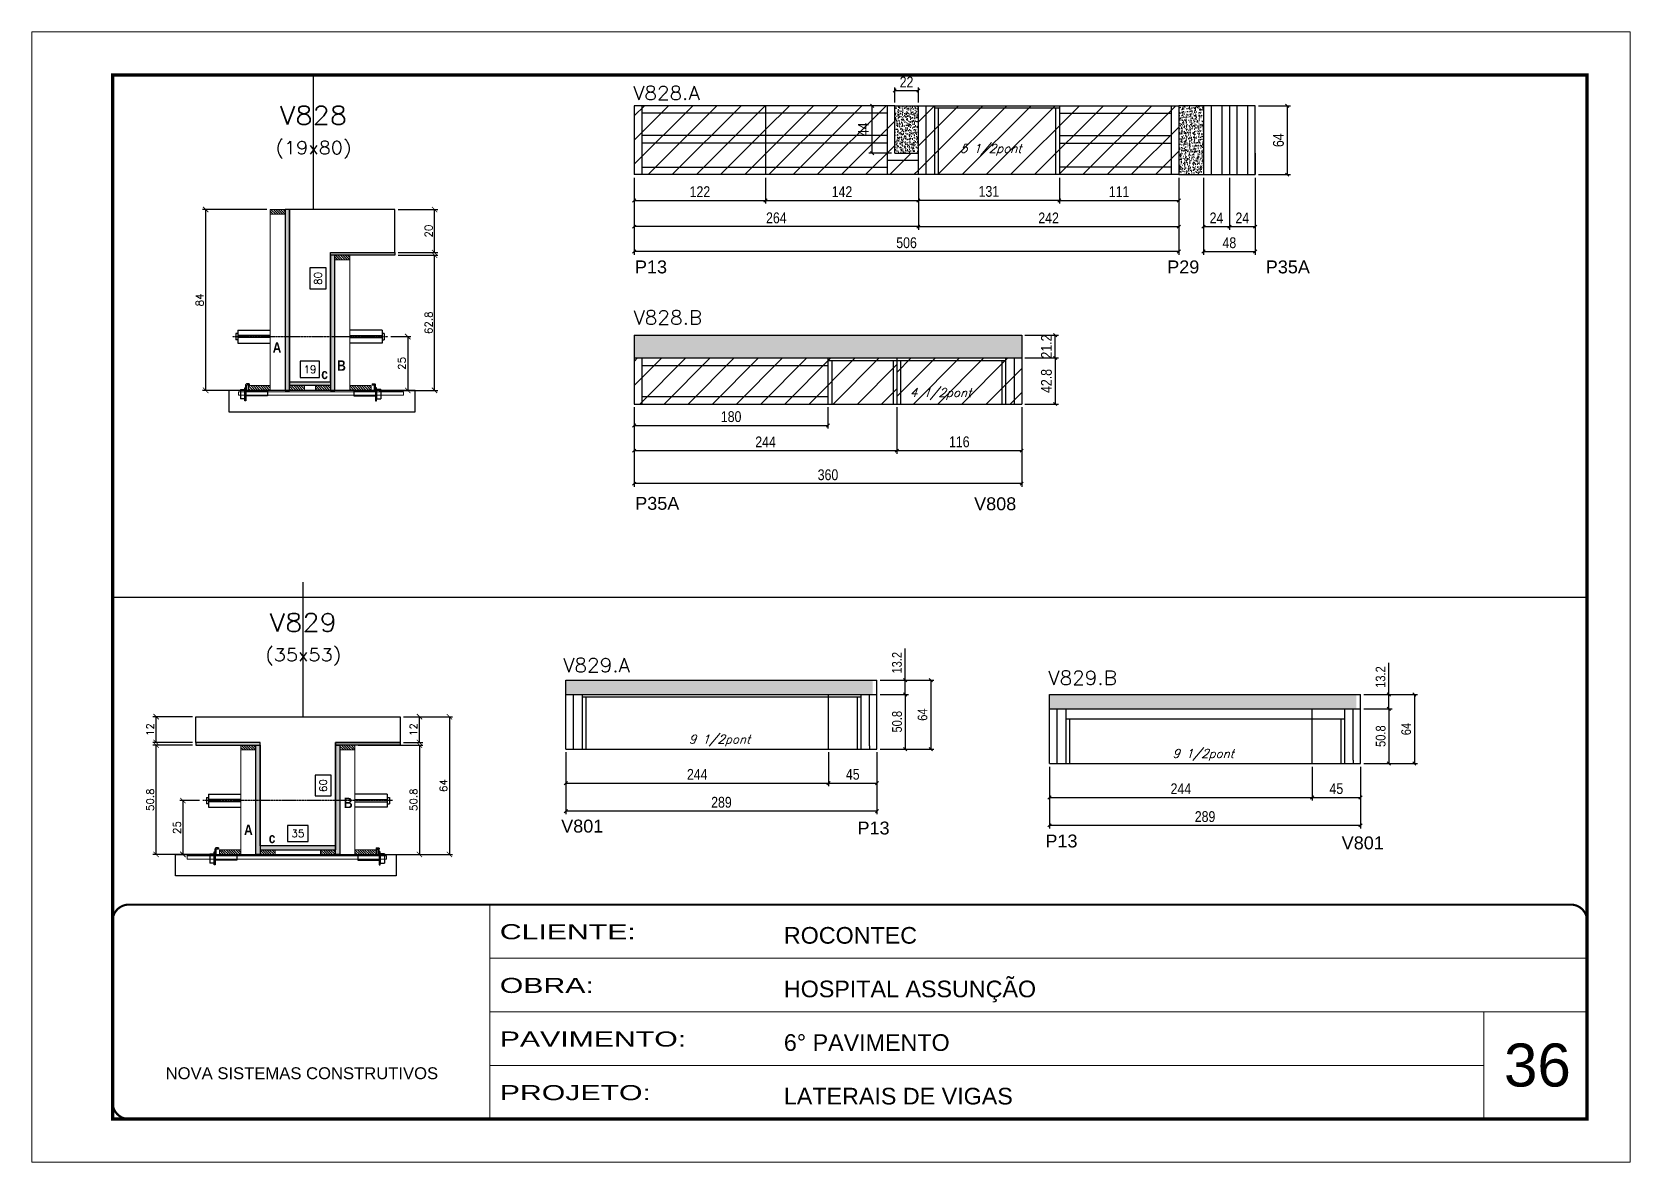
# Model space of a CAD drawing. Extents: x -20960 to -5926, y -2106 to 21915.
# Drawn here: x -7452 to -5967, y 11677 to 12727 of the extents above; entities that cross this region are included whole.
import ezdxf
from ezdxf.enums import TextEntityAlignment as Align

# ---------------------------------------------------------------- set-up
doc = ezdxf.new("R2010")
doc.units = 0
for name, pattern in [('CONTINUO', [0]), ('DASHED', [0.75, 0.5, -0.25]), ('HIDDEN', [0.375, 0.25, -0.125])]:
    doc.linetypes.add(name, pattern=pattern)
for name, color, linetype in [('5', 5, 'Continuous'), ('barrote', 251, 'Continuous'), ('COTA', 241, 'Continuous'), ('Cota Seção (2x)', 4, 'Continuous'), ('detalhes', 4, 'Continuous'), ('Painéis', 200, 'Continuous'), ('presilha', 1, 'Continuous'), ('Reaproveitamento', 251, 'Continuous'), ('SARR_2.2x7', 40, 'Continuous'), ('SARR_3.5x7', 81, 'Continuous'), ('TENSOR', 3, 'Continuous'), ('texto', 7, 'Continuous'), ('Texto de Titulo', 7, 'Continuous'), ('Texto Qtd Sarr', 242, 'Continuous')]:
    doc.layers.add(name, color=color, linetype=linetype)
for name, color, linetype, lineweight in [('CARIMBO', 255, 'Continuous', 9), ('CONCRETO', 251, 'Continuous', 25), ('Folhas', 255, 'Continuous', 9), ('Hachura', 251, 'Continuous', 9), ('Madeira', 126, 'Continuous', 18), ('SARRAFO DE PRESSAO', 251, 'DASHED', 9), ('SCO-___-LAJ', 2, 'Continuous', 0), ('Texto Seção', 7, 'Continuous', 15)]:
    doc.layers.add(name, color=color, linetype=linetype, lineweight=lineweight)
doc.styles.add('ARIAL', font='arial.ttf')
doc.styles.add('COTA TECNICA', font='techl___.ttf', dxfattribs={"height": 10})
doc.styles.add('COTA TECNICA-50', font='techl___.ttf', dxfattribs={"height": 9})
doc.styles.add('REGUA-120', font='ROMANS.shx', dxfattribs={"height": 15})
doc.styles.add('Romans', font='romans.shx')
doc.styles.get("Standard").update_dxf_attribs({"font": 'arial.ttf'})
doc.styles.add('TECNICA', font='techb___.ttf', dxfattribs={"height": 10})
doc.styles.add('Tecnologia', font='')
doc.styles.get('Tecnologia').set_extended_font_data('Forgotten Futurist')
doc.dimstyles.new('COTA PAINEL-50', dxfattribs={"dimtxt": 9, "dimasz": 3, "dimexe": 3, "dimexo": 3, "dimgap": 3, "dimtad": 1, "dimdec": 1, "dimzin": 12, "dimdsep": 46, "dimtxsty": 'COTA TECNICA-50', "dimblk1": 'OBLIQUE', "dimblk2": 'OBLIQUE', "dimsah": 1, "dimcen": 0.9, "dimclrd": 4, "dimclre": 4, "dimclrt": 240, "dimadec": 1, "dimazin": 3, "dimtfac": 1, "dimtdec": 1, "dimtmove": 0, "dimatfit": 3, "dimfxl": 1, "dimtolj": 1, "dimtzin": 12, "dimarcsym": 0})
doc.dimstyles.new('Cota Seção (2x)', dxfattribs={"dimtxt": 7, "dimasz": 5, "dimexe": 3, "dimexo": 3, "dimgap": 2, "dimtad": 3, "dimdec": 1, "dimlfac": 0.5, "dimzin": 12, "dimdsep": 46, "dimtxsty": 'Romans', "dimblk": 'ARCHTICK', "dimcen": 0, "dimclrd": 4, "dimclre": 4, "dimclrt": 1, "dimadec": 1, "dimazin": 3, "dimtfac": 1, "dimtdec": 1, "dimtmove": 0, "dimatfit": 3, "dimldrblk": 'OBLIQUE', "dimfxl": 1, "dimtolj": 1, "dimtzin": 12, "dimarcsym": 0})
doc.dimstyles.new('Cota Seção interna', dxfattribs={"dimtxt": 7, "dimasz": 6, "dimexe": 0.18, "dimexo": 2, "dimgap": -4, "dimtad": 3, "dimdec": 1, "dimlfac": 0.5, "dimzin": 12, "dimdsep": 46, "dimtxsty": 'Romans', "dimblk": 'ARCHTICK', "dimcen": 0.09, "dimse1": 1, "dimse2": 1, "dimsd1": 1, "dimsd2": 1, "dimclrd": 180, "dimclre": 5, "dimclrt": 1, "dimadec": 0, "dimazin": 3, "dimtfac": 1, "dimtdec": 1, "dimtofl": 0, "dimtmove": 0, "dimatfit": 3, "dimldrblk": 'ARCHTICK', "dimfxl": 1, "dimtolj": 1, "dimtzin": 0, "dimarcsym": 0})
doc.dimstyles.new('PAINEL', dxfattribs={"dimtxt": 10, "dimasz": 3, "dimexe": 3, "dimexo": 3, "dimgap": 3, "dimtad": 1, "dimdec": 1, "dimzin": 12, "dimdsep": 46, "dimtxsty": 'COTA TECNICA', "dimblk1": 'OBLIQUE', "dimblk2": 'OBLIQUE', "dimsah": 1, "dimcen": 0.9, "dimclrd": 4, "dimclre": 4, "dimclrt": 240, "dimadec": 1, "dimazin": 3, "dimtfac": 1, "dimtdec": 1, "dimtmove": 0, "dimatfit": 3, "dimfxl": 1, "dimtolj": 1, "dimtzin": 12, "dimarcsym": 0})
pattern_1 = [(50, (-140357.9357, -18452.1367), (5.46554007, -0.47817257), [0.5715, -6.2865]), (355, (-140357.9357, -18452.1367), (-1.05730264, 5.73170536), [0.4572, -5.02921753]), (100.4514447, (-140357.48, -18452.1765), (4.40823741, 5.25353256), [0.48570026, -5.34270734]), (46.1842, (-140357.936, -18450.6127), (8.13237123, -1.26126984), [0.85725, -9.42975]), (96.6355576, (-140357.258, -18450.718), (7.122124, 7.42278374), [0.7285507, -8.01406824]), (351.184151, (-140357.936, -18450.613), (7.122124, 7.42278374), [0.685799, -7.54379196]), (21, (-140357.1737, -18450.9937), (4.54843174, -3.06795595), [0.5715, -6.2865]), (326, (-140357.1737, -18450.9937), (1.85406085, 5.52563898), [0.4572, -5.0292]), (71.451445, (-140356.7947, -18451.2493), (6.40249258, 2.45768307), [0.48570026, -5.34269813]), (37.5, (-140357.9357, -18452.1367), (0.092658098, 2.536651166), [0, -4.96824, 0, -5.1054, 0, -5.04825]), (7.5, (-140357.9357, -18452.1367), (2.004589875, 3.005417245), [0, -2.91084, 0, -4.85394, 0, -1.92405]), (327.5, (-140359.635, -18452.1367), (4.067717855, -0.17186232), [0, -1.905, 0, -5.9436, 0, -7.8867]), (317.5, (-140360.397, -18452.1367), (4.44387544, 0.76279473), [0, -2.4765, 0, -3.94716, 0, -5.6007])]
pattern_2 = [(45, (1585, 0), (-11.22532, 11.22532), [])]

msp = doc.modelspace()

# ---------------------------------------------------------------- texts
at = {"layer": '5', "linetype": 'Continuous'}
for s, p in [('P13', (-6891.69, 12502.49)), ('P29', (-6397.08, 12502.49)), ('P35A', (-6305.49, 12502.49)), ('P35A', (-6891.44, 12282.8)), ('V808', (-6576.5, 12282.41)), ('V801', (-6960.22, 11982.92)), ('P13', (-6684.89, 11981.14)), ('P13', (-6510.29, 11969.09)), ('V801', (-6234.95, 11967.31))]:
    msp.add_text(s, height=12, rotation=359.99996, dxfattribs=at).set_placement(p)
at = {"layer": 'CARIMBO', "style": 'ARIAL'}
msp.add_text('36', height=40, dxfattribs=at).set_placement((-6084.14, 11746.93))
at = {"layer": 'detalhes', "style": 'TECNICA'}
for s, p in [('A', (-7228.26, 12428.82)), ('B', (-7168.3, 12411.98)), ('c', (-7183.14, 12404.28)), ('B', (-7162.04, 12005.62)), ('A', (-7254.87, 11980.78)), ('c', (-7231.95, 11973.08))]:
    msp.add_text(s, height=9.6, dxfattribs=at).set_placement(p)
at = {"layer": 'texto', "color": 2, "char_height": 8, "attachment_point": 5, "style": 'Romans'}
for s, insert in [('{\\Q19;\\C256;5 1/2pont}', (-6561, 12617.28)), ('{\\Q19;\\C256;4 1/2pont}', (-6607.7, 12390.41)), ('{\\Q19;\\C256;9 1/2pont}', (-6813.07, 12068.4)), ('{\\Q19;\\C256;9 1/2pont}', (-6363.67, 12055.06))]:
    msp.add_mtext(s, dxfattribs=dict(at, insert=insert))
at = {"layer": 'Texto Seção', "style": 'REGUA-120', "width": 1.05}
for s, p in [('V828.A', (-6893.45, 12663.58)), ('V828.B', (-6893.05, 12454.96)), ('V829.A', (-6958.42, 12132.09)), ('V829.B', (-6507.58, 12120.19))]:
    msp.add_text(s, height=13, dxfattribs=at).set_placement(p)

# ---------------------------------------------------------------- blocks, each defined once
blk = doc.blocks.new('9999999999')
at = {"color": 30, "linetype": 'CONTINUO'}
for p, q in [((98564.6, 34230.2), (98564.6, 34429.4)), ((98564.6, 34379.6), (99584, 34379.6)), ((98564.6, 34329.8), (99488, 34329.8)), ((99584, 34329.8), (99488, 34329.8)), ((99488, 34329.8), (99488, 34230.2)), ((98564.6, 34280), (99488, 34280))]:
    blk.add_line(p, q, dxfattribs=at)
at = {"color": 30, "linetype": 'CONTINUO', "const_width": 2}
blk.add_lwpolyline([(99584, 34230.2), (99584, 34414.4, 0.414214), (99569, 34429.4), (98229, 34429.4, 0.414214), (98214, 34414.4), (98214, 34245.2, 0.414214), (98229, 34230.2), (99584, 34230.2)], format="xyb", dxfattribs=at)
at = {"layer": 'Folhas'}
blk.add_lwpolyline([(98139, 34190.2), (99624, 34190.2), (99624, 35240.2), (98139, 35240.2)], close=True, dxfattribs=at)
at = {"layer": 'Folhas', "color": 30, "const_width": 3}
blk.add_lwpolyline([(98214, 34230.2), (99584, 34230.2), (99584, 35200.2), (98214, 35200.2)], close=True, dxfattribs=at)
at = {"color": 7, "linetype": 'Continuous', "ltscale": 5, "style": 'ARIAL'}
for s, height, p in [('ROCONTEC', 15.48, (98837.7, 34393.1)), ('HOSPITAL ASSUNÇÃO', 15.483, (98837.7, 34343.3)), ('6° PAVIMENTO', 15.483, (98837.7, 34293.5)), ('NOVA SISTEMAS CONSTRUTIVOS', 11.059, (98263.2, 34267.2)), ('LATERAIS DE VIGAS', 15.483, (98837.7, 34243.7))]:
    blk.add_text(s, height=height, dxfattribs=at).set_placement(p)
at = {"layer": 'Folhas', "color": 7, "style": 'Tecnologia', "width": 1.5}
for s, p in [('CLIENTE:', (98573.7, 34397.2)), ('OBRA:', (98573.7, 34347.3)), ('PAVIMENTO:', (98573.7, 34297.5)), ('PROJETO:', (98573.7, 34247.7))]:
    blk.add_text(s, height=14, dxfattribs=at).set_placement(p)
blk = doc.blocks.new('_Oblique')
at = {"color": 0, "linetype": 'ByBlock', "lineweight": -2}
blk.add_line((-0.5, -0.5), (0.5, 0.5), dxfattribs=at)
blk = doc.blocks.new('*D1279')
at = {"layer": 'COTA', "color": 4, "linetype": 'ByBlock', "lineweight": -2, "transparency": 16777216}
for p, q in [((-6892.3, 12591.2), (-6892.3, 12542.9)), ((-6628.3, 12591.2), (-6628.3, 12542.9)), ((-6628.3, 12545.9), (-6892.3, 12545.9))]:
    blk.add_line(p, q, dxfattribs=at)
at = {"layer": 'Defpoints', "color": 0, "linetype": 'ByBlock', "transparency": 16777216}
for p in [(-6892.3, 12594.2), (-6628.3, 12594.2), (-6892.3, 12545.9)]:
    blk.add_point(p, dxfattribs=at)
at = {"layer": 'COTA', "color": 4, "linetype": 'ByBlock', "lineweight": -2, "transparency": 16777216, "xscale": 3, "yscale": 3, "zscale": 3, "rotation": 180}
blk.add_blockref('_Oblique', (-6892.3, 12545.9), dxfattribs=at)
at = {"layer": 'COTA', "color": 4, "linetype": 'ByBlock', "lineweight": -2, "transparency": 16777216, "xscale": 3, "yscale": 3, "zscale": 3}
blk.add_blockref('_Oblique', (-6628.3, 12545.9), dxfattribs=at)
at = {"layer": 'COTA', "color": 240, "linetype": 'ByBlock', "transparency": 16777216, "insert": (-6760.3, 12554), "char_height": 10, "attachment_point": 5, "style": 'COTA TECNICA'}
blk.add_mtext('\\A1;264', dxfattribs=at)
blk = doc.blocks.new('*D1280')
at = {"layer": 'COTA', "color": 4, "linetype": 'ByBlock', "lineweight": -2, "transparency": 16777216}
for p, q in [((-6628.3, 12591.2), (-6628.3, 12542.9)), ((-6386.3, 12591.2), (-6386.3, 12542.9)), ((-6628.3, 12545.9), (-6386.3, 12545.9))]:
    blk.add_line(p, q, dxfattribs=at)
at = {"layer": 'Defpoints', "color": 0, "linetype": 'ByBlock', "transparency": 16777216}
for p in [(-6628.3, 12594.2), (-6386.3, 12594.2), (-6386.3, 12545.9)]:
    blk.add_point(p, dxfattribs=at)
at = {"layer": 'COTA', "color": 4, "linetype": 'ByBlock', "lineweight": -2, "transparency": 16777216, "xscale": 3, "yscale": 3, "zscale": 3, "rotation": 180}
blk.add_blockref('_Oblique', (-6628.3, 12545.9), dxfattribs=at)
at = {"layer": 'COTA', "color": 4, "linetype": 'ByBlock', "lineweight": -2, "transparency": 16777216, "xscale": 3, "yscale": 3, "zscale": 3}
blk.add_blockref('_Oblique', (-6386.3, 12545.9), dxfattribs=at)
at = {"layer": 'COTA', "color": 240, "linetype": 'ByBlock', "transparency": 16777216, "insert": (-6507.3, 12554), "char_height": 10, "attachment_point": 5, "style": 'COTA TECNICA'}
blk.add_mtext('\\A1;242', dxfattribs=at)
blk = doc.blocks.new('*D1281')
at = {"layer": 'COTA', "color": 4, "linetype": 'ByBlock', "lineweight": -2, "transparency": 16777216}
for p, q in [((-6892.3, 12591.2), (-6892.3, 12567.3)), ((-6770.3, 12591.2), (-6770.3, 12567.3)), ((-6892.3, 12570.3), (-6770.3, 12570.3))]:
    blk.add_line(p, q, dxfattribs=at)
at = {"layer": 'Defpoints', "color": 0, "linetype": 'ByBlock', "transparency": 16777216}
for p in [(-6892.3, 12594.2), (-6770.3, 12594.2), (-6770.3, 12570.3)]:
    blk.add_point(p, dxfattribs=at)
at = {"layer": 'COTA', "color": 4, "linetype": 'ByBlock', "lineweight": -2, "transparency": 16777216, "xscale": 3, "yscale": 3, "zscale": 3, "rotation": 180}
blk.add_blockref('_Oblique', (-6892.3, 12570.3), dxfattribs=at)
at = {"layer": 'COTA', "color": 4, "linetype": 'ByBlock', "lineweight": -2, "transparency": 16777216, "xscale": 3, "yscale": 3, "zscale": 3}
blk.add_blockref('_Oblique', (-6770.3, 12570.3), dxfattribs=at)
at = {"layer": 'COTA', "color": 240, "linetype": 'ByBlock', "transparency": 16777216, "insert": (-6831.3, 12578.4), "char_height": 10, "attachment_point": 5, "style": 'COTA TECNICA'}
blk.add_mtext('\\A1;122', dxfattribs=at)
blk = doc.blocks.new('*D1282')
at = {"layer": 'COTA', "color": 4, "linetype": 'ByBlock', "lineweight": -2, "transparency": 16777216}
for p, q in [((-6770.3, 12591.2), (-6770.3, 12567.3)), ((-6628.3, 12591.2), (-6628.3, 12567.3)), ((-6770.3, 12570.3), (-6628.3, 12570.3))]:
    blk.add_line(p, q, dxfattribs=at)
at = {"layer": 'Defpoints', "color": 0, "linetype": 'ByBlock', "transparency": 16777216}
for p in [(-6770.3, 12594.2), (-6628.3, 12594.2), (-6628.3, 12570.3)]:
    blk.add_point(p, dxfattribs=at)
at = {"layer": 'COTA', "color": 4, "linetype": 'ByBlock', "lineweight": -2, "transparency": 16777216, "xscale": 3, "yscale": 3, "zscale": 3, "rotation": 180}
blk.add_blockref('_Oblique', (-6770.3, 12570.3), dxfattribs=at)
at = {"layer": 'COTA', "color": 4, "linetype": 'ByBlock', "lineweight": -2, "transparency": 16777216, "xscale": 3, "yscale": 3, "zscale": 3}
blk.add_blockref('_Oblique', (-6628.3, 12570.3), dxfattribs=at)
at = {"layer": 'COTA', "color": 240, "linetype": 'ByBlock', "transparency": 16777216, "insert": (-6699.3, 12578.4), "char_height": 10, "attachment_point": 5, "style": 'COTA TECNICA'}
blk.add_mtext('\\A1;142', dxfattribs=at)
blk = doc.blocks.new('*D1283')
at = {"layer": 'COTA', "color": 4, "linetype": 'ByBlock', "lineweight": -2, "transparency": 16777216}
for p, q in [((-6497.3, 12591.2), (-6497.3, 12567.3)), ((-6386.3, 12591.2), (-6386.3, 12567.3)), ((-6497.3, 12570.3), (-6386.3, 12570.3))]:
    blk.add_line(p, q, dxfattribs=at)
at = {"layer": 'Defpoints', "color": 0, "linetype": 'ByBlock', "transparency": 16777216}
for p in [(-6497.3, 12594.2), (-6386.3, 12594.2), (-6386.3, 12570.3)]:
    blk.add_point(p, dxfattribs=at)
at = {"layer": 'COTA', "color": 4, "linetype": 'ByBlock', "lineweight": -2, "transparency": 16777216, "xscale": 3, "yscale": 3, "zscale": 3, "rotation": 180}
blk.add_blockref('_Oblique', (-6497.3, 12570.3), dxfattribs=at)
at = {"layer": 'COTA', "color": 4, "linetype": 'ByBlock', "lineweight": -2, "transparency": 16777216, "xscale": 3, "yscale": 3, "zscale": 3}
blk.add_blockref('_Oblique', (-6386.3, 12570.3), dxfattribs=at)
at = {"layer": 'COTA', "color": 240, "linetype": 'ByBlock', "transparency": 16777216, "insert": (-6441.8, 12578.4), "char_height": 10, "attachment_point": 5, "style": 'COTA TECNICA'}
blk.add_mtext('\\A1;111', dxfattribs=at)
blk = doc.blocks.new('*D1284')
at = {"layer": 'COTA', "color": 4, "linetype": 'ByBlock', "lineweight": -2, "transparency": 16777216}
for p, q in [((-6628.3, 12591.2), (-6628.3, 12567.3)), ((-6497.3, 12591.2), (-6497.3, 12567.3)), ((-6497.3, 12570.3), (-6628.3, 12570.3))]:
    blk.add_line(p, q, dxfattribs=at)
at = {"layer": 'Defpoints', "color": 0, "linetype": 'ByBlock', "transparency": 16777216}
for p in [(-6628.3, 12594.2), (-6497.3, 12594.2), (-6628.3, 12570.3)]:
    blk.add_point(p, dxfattribs=at)
at = {"layer": 'COTA', "color": 4, "linetype": 'ByBlock', "lineweight": -2, "transparency": 16777216, "xscale": 3, "yscale": 3, "zscale": 3, "rotation": 180}
blk.add_blockref('_Oblique', (-6628.3, 12570.3), dxfattribs=at)
at = {"layer": 'COTA', "color": 4, "linetype": 'ByBlock', "lineweight": -2, "transparency": 16777216, "xscale": 3, "yscale": 3, "zscale": 3}
blk.add_blockref('_Oblique', (-6497.3, 12570.3), dxfattribs=at)
at = {"layer": 'COTA', "color": 240, "linetype": 'ByBlock', "transparency": 16777216, "insert": (-6562.8, 12578.6), "char_height": 10, "attachment_point": 5, "style": 'COTA TECNICA'}
blk.add_mtext('\\A1;131', dxfattribs=at)
blk = doc.blocks.new('*D1285')
at = {"layer": 'COTA', "color": 4, "linetype": 'ByBlock', "lineweight": -2, "transparency": 16777216}
for p, q in [((-6650.3, 12661.2), (-6650.3, 12675.3)), ((-6650.3, 12672.3), (-6628.3, 12672.3)), ((-6628.3, 12661.2), (-6628.3, 12675.3))]:
    blk.add_line(p, q, dxfattribs=at)
at = {"layer": 'Defpoints', "color": 0, "linetype": 'ByBlock', "transparency": 16777216}
for p in [(-6628.3, 12672.3), (-6650.3, 12658.2), (-6628.3, 12658.2)]:
    blk.add_point(p, dxfattribs=at)
at = {"layer": 'COTA', "color": 4, "linetype": 'ByBlock', "lineweight": -2, "transparency": 16777216, "xscale": 3, "yscale": 3, "zscale": 3, "rotation": 180}
blk.add_blockref('_Oblique', (-6650.3, 12672.3), dxfattribs=at)
at = {"layer": 'COTA', "color": 4, "linetype": 'ByBlock', "lineweight": -2, "transparency": 16777216, "xscale": 3, "yscale": 3, "zscale": 3}
blk.add_blockref('_Oblique', (-6628.3, 12672.3), dxfattribs=at)
at = {"layer": 'COTA', "color": 240, "linetype": 'ByBlock', "transparency": 16777216, "insert": (-6639.3, 12680.3), "char_height": 10, "attachment_point": 5, "style": 'COTA TECNICA'}
blk.add_mtext('\\A1;22', dxfattribs=at)
blk = doc.blocks.new('*D1286')
at = {"layer": 'COTA', "color": 4, "linetype": 'ByBlock', "lineweight": -2, "transparency": 16777216}
for p, q in [((-6653.3, 12658.2), (-6674.3, 12658.2)), ((-6671.3, 12614.2), (-6671.3, 12658.2)), ((-6653.3, 12614.2), (-6674.3, 12614.2))]:
    blk.add_line(p, q, dxfattribs=at)
at = {"layer": 'Defpoints', "color": 0, "linetype": 'ByBlock', "transparency": 16777216}
for p in [(-6671.3, 12658.2), (-6650.3, 12658.2), (-6650.3, 12614.2)]:
    blk.add_point(p, dxfattribs=at)
at = {"layer": 'COTA', "color": 4, "linetype": 'ByBlock', "lineweight": -2, "transparency": 16777216, "xscale": 3, "yscale": 3, "zscale": 3}
for p, rotation in [((-6671.3, 12658.2), 90), ((-6671.3, 12614.2), 270)]:
    blk.add_blockref('_Oblique', p, dxfattribs=dict(at, rotation=rotation))
at = {"layer": 'COTA', "color": 240, "linetype": 'ByBlock', "transparency": 16777216, "insert": (-6679.4, 12636.2), "char_height": 10, "attachment_point": 5, "rotation": 90, "style": 'COTA TECNICA'}
blk.add_mtext('\\A1;44', dxfattribs=at)
blk = doc.blocks.new('titulo1')
at = {"layer": 'Defpoints', "color": 252, "linetype": 'HIDDEN', "ltscale": 2}
blk.add_line((0, 0), (0, 125), dxfattribs=at)
at = {"layer": 'Defpoints', "style": 'Romans', "oblique": 15}
blk.add_attdef('FOLHA', text='', height=10, dxfattribs=at).set_placement((0, 15.6), align=Align.MIDDLE_CENTER)
at = {"layer": 'Texto Qtd Sarr', "color": 3, "style": 'Romans', "oblique": 15}
for tag, height, p in [('TITULO', 17, (0, 71.4)), ('SEÇÃO', 12, (0, 41.5))]:
    blk.add_attdef(tag, text='', height=height, dxfattribs=at).set_placement(p, align=Align.MIDDLE_CENTER)
blk = doc.blocks.new('_ArchTick')
at = {"color": 0, "linetype": 'ByBlock', "const_width": 0.15}
blk.add_lwpolyline([(-0.5, -0.5), (0.5, 0.5)], dxfattribs=at)
blk = doc.blocks.new('*D1287')
at = {"layer": 'COTA', "color": 4, "lineweight": -2, "transparency": 16777216}
for p, q in [((-7111.7, 12519.4), (-7074.9, 12519.4)), ((-7077.9, 12393.8), (-7077.9, 12519.4)), ((-7129.3, 12393.8), (-7074.9, 12393.8))]:
    blk.add_line(p, q, dxfattribs=at)
at = {"layer": 'Defpoints', "color": 0, "transparency": 16777216}
for p in [(-7114.7, 12519.4), (-7077.9, 12519.4), (-7132.3, 12393.8)]:
    blk.add_point(p, dxfattribs=at)
at = {"layer": 'COTA', "color": 4, "lineweight": -2, "transparency": 16777216, "xscale": 5, "yscale": 5, "zscale": 5}
for p, rotation in [((-7077.9, 12519.4), 90), ((-7077.9, 12393.8), 270)]:
    blk.add_blockref('_ArchTick', p, dxfattribs=dict(at, rotation=rotation))
at = {"layer": 'COTA', "color": 1, "transparency": 16777216, "insert": (-7083.4, 12456.6), "char_height": 7, "attachment_point": 5, "rotation": 90, "style": 'Romans'}
blk.add_mtext('\\A1;62.8', dxfattribs=at)
blk = doc.blocks.new('*D1288')
at = {"layer": 'COTA', "color": 4, "lineweight": -2, "transparency": 16777216}
for p, q in [((-7111.7, 12561.8), (-7074.9, 12561.8)), ((-7077.9, 12521.8), (-7077.9, 12561.8)), ((-7111.7, 12521.8), (-7074.9, 12521.8))]:
    blk.add_line(p, q, dxfattribs=at)
at = {"layer": 'Defpoints', "color": 0, "transparency": 16777216}
for p in [(-7114.7, 12561.8), (-7077.9, 12561.8), (-7114.7, 12521.8)]:
    blk.add_point(p, dxfattribs=at)
at = {"layer": 'COTA', "color": 4, "lineweight": -2, "transparency": 16777216, "xscale": 5, "yscale": 5, "zscale": 5}
for p, rotation in [((-7077.9, 12561.8), 90), ((-7077.9, 12521.8), 270)]:
    blk.add_blockref('_ArchTick', p, dxfattribs=dict(at, rotation=rotation))
at = {"layer": 'COTA', "color": 1, "transparency": 16777216, "insert": (-7083.4, 12541.8), "char_height": 7, "attachment_point": 5, "rotation": 90, "style": 'Romans'}
blk.add_mtext('\\A1;20', dxfattribs=at)
blk = doc.blocks.new('*D1289')
at = {"layer": 'Cota Seção (2x)', "color": 180, "lineweight": -2, "transparency": 16777216}
for p, q in [((-7178.7, 12507.5), (-7193.7, 12507.5)), ((-7193.7, 12507.5), (-7193.7, 12488.1)), ((-7178.7, 12488.1), (-7178.7, 12507.5)), ((-7193.7, 12488.1), (-7178.7, 12488.1))]:
    blk.add_line(p, q, dxfattribs=at)
at = {"layer": 'Defpoints', "color": 0, "transparency": 16777216}
for p in [(-7174.7, 12561.8), (-7174.7, 12561.8), (-7174.7, 12401.8)]:
    blk.add_point(p, dxfattribs=at)
at = {"layer": 'Cota Seção (2x)', "color": 1, "transparency": 16777216, "insert": (-7186.2, 12497.8), "char_height": 7, "attachment_point": 5, "rotation": 90, "style": 'Romans'}
blk.add_mtext('\\A1;80', dxfattribs=at)
blk = doc.blocks.new('PRESILHA METÁLICA 1')
at = {"layer": 'presilha'}
for p, q in [((0, 13), (6, 13)), ((0, 13), (0, 0)), ((6, 0), (0, 0)), ((6, 15.5), (7.5, 15.5)), ((6, -2.5), (6, 15.5)), ((6, 13), (6, 0)), ((7.5, 10.6), (7.5, 19.9)), ((7.5, 15.5), (7.5, -2.5)), ((37.5, 4.1), (7.5, 4.1)), ((12, 21), (8.6, 21)), ((9, 11.6), (9, 18.9)), ((12, 19.5), (9.6, 19.5)), ((37.5, 11), (9.6, 11)), ((12, 21), (12, 19.5)), ((37.5, 11), (37.5, 4.1)), ((7.5, -2.5), (6, -2.5))]:
    blk.add_line(p, q, dxfattribs=at)
for centre, radius, start, end in [((8.6, 19.9), 1.14, 90, 180), ((9.6, 18.9), 0.57, 90, 180), ((9.6, 11.6), 0.57, 180, 270)]:
    blk.add_arc(centre, radius, start, end, dxfattribs=at)
blk = doc.blocks.new('*D1290')
at = {"layer": 'Cota Seção (2x)', "color": 180, "lineweight": -2, "transparency": 16777216}
for p, q in [((-7184.7, 12420.8), (-7202.7, 12420.8)), ((-7202.7, 12420.8), (-7202.7, 12405.8)), ((-7184.7, 12405.8), (-7184.7, 12420.8)), ((-7202.7, 12405.8), (-7184.7, 12405.8))]:
    blk.add_line(p, q, dxfattribs=at)
at = {"layer": 'Defpoints', "color": 0, "transparency": 16777216}
for p in [(-7174.7, 12401.8), (-7212.7, 12393.8), (-7174.7, 12393.8)]:
    blk.add_point(p, dxfattribs=at)
at = {"layer": 'Cota Seção (2x)', "color": 1, "transparency": 16777216, "insert": (-7193.7, 12413.3), "char_height": 7, "attachment_point": 5, "style": 'Romans'}
blk.add_mtext('\\A1;19', dxfattribs=at)
blk = doc.blocks.new('*D1291')
at = {"layer": 'COTA', "color": 4, "lineweight": -2, "transparency": 16777216}
for p, q in [((-7233.7, 12561.8), (-7293.6, 12561.8)), ((-7290.6, 12561.8), (-7290.6, 12393.8)), ((-7233.7, 12393.8), (-7293.6, 12393.8))]:
    blk.add_line(p, q, dxfattribs=at)
at = {"layer": 'Defpoints', "color": 0, "transparency": 16777216}
for p in [(-7230.7, 12561.8), (-7290.6, 12393.8), (-7230.7, 12393.8)]:
    blk.add_point(p, dxfattribs=at)
at = {"layer": 'COTA', "color": 4, "lineweight": -2, "transparency": 16777216, "xscale": 5, "yscale": 5, "zscale": 5}
for p, rotation in [((-7290.6, 12561.8), 90), ((-7290.6, 12393.8), 270)]:
    blk.add_blockref('_ArchTick', p, dxfattribs=dict(at, rotation=rotation))
at = {"layer": 'COTA', "color": 1, "transparency": 16777216, "insert": (-7296.1, 12477.8), "char_height": 7, "attachment_point": 5, "rotation": 90, "style": 'Romans'}
blk.add_mtext('\\A1;84', dxfattribs=at)
blk = doc.blocks.new('*D1292')
at = {"layer": 'COTA', "color": 4, "lineweight": -2, "transparency": 16777216}
for p, q in [((-7118.4, 12443.8), (-7099.8, 12443.8)), ((-7102.8, 12443.8), (-7102.8, 12393.8)), ((-7118.4, 12393.8), (-7099.8, 12393.8))]:
    blk.add_line(p, q, dxfattribs=at)
at = {"layer": 'Defpoints', "color": 0, "transparency": 16777216}
for p in [(-7121.4, 12443.8), (-7121.4, 12393.8), (-7102.8, 12393.8)]:
    blk.add_point(p, dxfattribs=at)
at = {"layer": 'COTA', "color": 4, "lineweight": -2, "transparency": 16777216, "xscale": 5, "yscale": 5, "zscale": 5}
for p, rotation in [((-7102.8, 12443.8), 90), ((-7102.8, 12393.8), 270)]:
    blk.add_blockref('_ArchTick', p, dxfattribs=dict(at, rotation=rotation))
at = {"layer": 'COTA', "color": 1, "transparency": 16777216, "insert": (-7108.3, 12418.8), "char_height": 7, "attachment_point": 5, "rotation": 90, "style": 'Romans'}
blk.add_mtext('\\A1;25', dxfattribs=at)
blk = doc.blocks.new('*D1293')
at = {"layer": 'COTA', "color": 4, "lineweight": -2, "ltscale": 25, "transparency": 16777216}
for p, q in [((-6892.3, 12591.2), (-6892.3, 12519.8)), ((-6386.3, 12591.2), (-6386.3, 12519.8)), ((-6386.3, 12522.8), (-6892.3, 12522.8))]:
    blk.add_line(p, q, dxfattribs=at)
at = {"layer": 'Defpoints', "color": 0, "ltscale": 25, "transparency": 16777216}
for p in [(-6892.3, 12594.2), (-6386.3, 12594.2), (-6892.3, 12522.8)]:
    blk.add_point(p, dxfattribs=at)
at = {"layer": 'COTA', "color": 4, "lineweight": -2, "ltscale": 25, "transparency": 16777216, "xscale": 3, "yscale": 3, "zscale": 3, "rotation": 180}
blk.add_blockref('_Oblique', (-6892.3, 12522.8), dxfattribs=at)
at = {"layer": 'COTA', "color": 4, "lineweight": -2, "ltscale": 25, "transparency": 16777216, "xscale": 3, "yscale": 3, "zscale": 3}
blk.add_blockref('_Oblique', (-6386.3, 12522.8), dxfattribs=at)
at = {"layer": 'COTA', "color": 240, "ltscale": 25, "transparency": 16777216, "insert": (-6639.3, 12530.9), "char_height": 10, "attachment_point": 5, "style": 'COTA TECNICA'}
blk.add_mtext('\\A1;506', dxfattribs=at)
blk = doc.blocks.new('*D1294')
at = {"layer": 'COTA', "color": 4, "lineweight": -2, "transparency": 16777216}
for p, q in [((-7302.9, 12064.2), (-7339.6, 12064.2)), ((-7336.6, 11962.6), (-7336.6, 12064.2)), ((-7285.3, 11962.6), (-7339.6, 11962.6))]:
    blk.add_line(p, q, dxfattribs=at)
at = {"layer": 'Defpoints', "color": 0, "transparency": 16777216}
for p in [(-7336.6, 12064.2), (-7299.9, 12064.2), (-7282.3, 11962.6)]:
    blk.add_point(p, dxfattribs=at)
at = {"layer": 'COTA', "color": 4, "lineweight": -2, "transparency": 16777216, "xscale": 5, "yscale": 5, "zscale": 5}
for p, rotation in [((-7336.6, 12064.2), 90), ((-7336.6, 11962.6), 270)]:
    blk.add_blockref('_ArchTick', p, dxfattribs=dict(at, rotation=rotation))
at = {"layer": 'COTA', "color": 1, "transparency": 16777216, "insert": (-7342.1, 12013.4), "char_height": 7, "attachment_point": 5, "rotation": 90, "style": 'Romans'}
blk.add_mtext('\\A1;50.8', dxfattribs=at)
blk = doc.blocks.new('*D1295')
at = {"layer": 'COTA', "color": 4, "lineweight": -2, "transparency": 16777216}
for p, q in [((-7302.9, 12090.6), (-7339.6, 12090.6)), ((-7336.6, 12066.6), (-7336.6, 12090.6)), ((-7302.9, 12066.6), (-7339.6, 12066.6))]:
    blk.add_line(p, q, dxfattribs=at)
at = {"layer": 'Defpoints', "color": 0, "transparency": 16777216}
for p in [(-7336.6, 12090.6), (-7299.9, 12090.6), (-7299.9, 12066.6)]:
    blk.add_point(p, dxfattribs=at)
at = {"layer": 'COTA', "color": 4, "lineweight": -2, "transparency": 16777216, "xscale": 5, "yscale": 5, "zscale": 5}
for p, rotation in [((-7336.6, 12090.6), 90), ((-7336.6, 12066.6), 270)]:
    blk.add_blockref('_ArchTick', p, dxfattribs=dict(at, rotation=rotation))
at = {"layer": 'COTA', "color": 1, "transparency": 16777216, "insert": (-7342.1, 12078.6), "char_height": 7, "attachment_point": 5, "rotation": 90, "style": 'Romans'}
blk.add_mtext('\\A1;12', dxfattribs=at)
blk = doc.blocks.new('*D1296')
at = {"layer": 'Cota Seção (2x)', "color": 180, "lineweight": -2, "transparency": 16777216}
for p, q in [((-7173.9, 12036.1), (-7188.9, 12036.1)), ((-7188.9, 12036.1), (-7188.9, 12017.1)), ((-7173.9, 12017.1), (-7173.9, 12036.1)), ((-7188.9, 12017.1), (-7173.9, 12017.1))]:
    blk.add_line(p, q, dxfattribs=at)
at = {"layer": 'Defpoints', "color": 0, "transparency": 16777216}
for p in [(-7239.9, 12090.6), (-7169.9, 12090.6), (-7239.9, 11970.6)]:
    blk.add_point(p, dxfattribs=at)
at = {"layer": 'Cota Seção (2x)', "color": 1, "transparency": 16777216, "insert": (-7181.4, 12026.6), "char_height": 7, "attachment_point": 5, "rotation": 90, "style": 'Romans'}
blk.add_mtext('\\A1;60', dxfattribs=at)
blk = doc.blocks.new('*D1297')
at = {"layer": 'Cota Seção (2x)', "color": 180, "lineweight": -2, "transparency": 16777216}
for p, q in [((-7195.2, 11989.6), (-7214.5, 11989.6)), ((-7214.5, 11989.6), (-7214.5, 11974.6)), ((-7195.2, 11974.6), (-7195.2, 11989.6)), ((-7214.5, 11974.6), (-7195.2, 11974.6))]:
    blk.add_line(p, q, dxfattribs=at)
at = {"layer": 'Defpoints', "color": 0, "transparency": 16777216}
for p in [(-7239.9, 11970.6), (-7239.9, 11962.6), (-7169.9, 11962.6)]:
    blk.add_point(p, dxfattribs=at)
at = {"layer": 'Cota Seção (2x)', "color": 1, "transparency": 16777216, "insert": (-7204.9, 11982.1), "char_height": 7, "attachment_point": 5, "style": 'Romans'}
blk.add_mtext('\\A1;35', dxfattribs=at)
blk = doc.blocks.new('*D1298')
at = {"layer": 'COTA', "color": 4, "lineweight": -2, "transparency": 16777216}
for p, q in [((-7148.9, 12064.2), (-7088.9, 12064.2)), ((-7091.9, 12064.2), (-7091.9, 11962.6)), ((-7148.9, 11962.6), (-7088.9, 11962.6))]:
    blk.add_line(p, q, dxfattribs=at)
at = {"layer": 'Defpoints', "color": 0, "transparency": 16777216}
for p in [(-7151.9, 12064.2), (-7151.9, 11962.6), (-7091.9, 11962.6)]:
    blk.add_point(p, dxfattribs=at)
at = {"layer": 'COTA', "color": 4, "lineweight": -2, "transparency": 16777216, "xscale": 5, "yscale": 5, "zscale": 5}
for p, rotation in [((-7091.9, 12064.2), 90), ((-7091.9, 11962.6), 270)]:
    blk.add_blockref('_ArchTick', p, dxfattribs=dict(at, rotation=rotation))
at = {"layer": 'COTA', "color": 1, "transparency": 16777216, "insert": (-7097.4, 12013.4), "char_height": 7, "attachment_point": 5, "rotation": 90, "style": 'Romans'}
blk.add_mtext('\\A1;50.8', dxfattribs=at)
blk = doc.blocks.new('*D1299')
at = {"layer": 'COTA', "color": 4, "lineweight": -2, "transparency": 16777216}
for p, q in [((-7296.2, 12012.6), (-7314.7, 12012.6)), ((-7311.7, 12012.6), (-7311.7, 11962.6)), ((-7296.2, 11962.6), (-7314.7, 11962.6))]:
    blk.add_line(p, q, dxfattribs=at)
at = {"layer": 'Defpoints', "color": 0, "transparency": 16777216}
for p in [(-7293.2, 12012.6), (-7311.7, 11962.6), (-7293.2, 11962.6)]:
    blk.add_point(p, dxfattribs=at)
at = {"layer": 'COTA', "color": 4, "lineweight": -2, "transparency": 16777216, "xscale": 5, "yscale": 5, "zscale": 5}
for p, rotation in [((-7311.7, 12012.6), 90), ((-7311.7, 11962.6), 270)]:
    blk.add_blockref('_ArchTick', p, dxfattribs=dict(at, rotation=rotation))
at = {"layer": 'COTA', "color": 1, "transparency": 16777216, "insert": (-7317.2, 11987.6), "char_height": 7, "attachment_point": 5, "rotation": 90, "style": 'Romans'}
blk.add_mtext('\\A1;25', dxfattribs=at)
blk = doc.blocks.new('*D1333')
at = {"layer": 'COTA', "color": 4, "lineweight": -2, "transparency": 16777216}
for p, q in [((-7106.9, 12090.6), (-7088.9, 12090.6)), ((-7091.9, 12066.6), (-7091.9, 12090.6)), ((-7106.9, 12066.6), (-7088.9, 12066.6))]:
    blk.add_line(p, q, dxfattribs=at)
at = {"layer": 'Defpoints', "color": 0, "transparency": 16777216}
for p in [(-7109.9, 12090.6), (-7091.9, 12090.6), (-7109.9, 12066.6)]:
    blk.add_point(p, dxfattribs=at)
at = {"layer": 'COTA', "color": 4, "lineweight": -2, "transparency": 16777216, "xscale": 5, "yscale": 5, "zscale": 5}
for p, rotation in [((-7091.9, 12090.6), 90), ((-7091.9, 12066.6), 270)]:
    blk.add_blockref('_ArchTick', p, dxfattribs=dict(at, rotation=rotation))
at = {"layer": 'COTA', "color": 1, "transparency": 16777216, "insert": (-7097.4, 12078.6), "char_height": 7, "attachment_point": 5, "rotation": 90, "style": 'Romans'}
blk.add_mtext('\\A1;12', dxfattribs=at)
blk = doc.blocks.new('*D1334')
at = {"layer": 'COTA', "color": 4, "lineweight": -2, "ltscale": 25, "transparency": 16777216}
for p, q in [((-6955.8, 12057.5), (-6955.8, 11999.9)), ((-6666.8, 12057.5), (-6666.8, 11999.9)), ((-6666.8, 12002.9), (-6955.8, 12002.9))]:
    blk.add_line(p, q, dxfattribs=at)
at = {"layer": 'Defpoints', "color": 0, "ltscale": 25, "transparency": 16777216}
for p in [(-6955.8, 12060.5), (-6666.8, 12060.5), (-6955.8, 12002.9)]:
    blk.add_point(p, dxfattribs=at)
at = {"layer": 'COTA', "color": 4, "lineweight": -2, "ltscale": 25, "transparency": 16777216, "xscale": 3, "yscale": 3, "zscale": 3, "rotation": 180}
blk.add_blockref('_Oblique', (-6955.8, 12002.9), dxfattribs=at)
at = {"layer": 'COTA', "color": 4, "lineweight": -2, "ltscale": 25, "transparency": 16777216, "xscale": 3, "yscale": 3, "zscale": 3}
blk.add_blockref('_Oblique', (-6666.8, 12002.9), dxfattribs=at)
at = {"layer": 'COTA', "color": 240, "ltscale": 25, "transparency": 16777216, "insert": (-6811.3, 12011), "char_height": 10, "attachment_point": 5, "style": 'COTA TECNICA'}
blk.add_mtext('\\A1;289', dxfattribs=at)
blk = doc.blocks.new('*D1300')
at = {"layer": 'COTA', "color": 4, "lineweight": -2, "ltscale": 25, "transparency": 16777216}
for p, q in [((-6955.8, 12057.5), (-6955.8, 12025.9)), ((-6711.8, 12057.5), (-6711.8, 12025.9)), ((-6955.8, 12028.9), (-6711.8, 12028.9))]:
    blk.add_line(p, q, dxfattribs=at)
at = {"layer": 'Defpoints', "color": 0, "ltscale": 25, "transparency": 16777216}
for p in [(-6955.8, 12060.5), (-6711.8, 12060.5), (-6711.8, 12028.9)]:
    blk.add_point(p, dxfattribs=at)
at = {"layer": 'COTA', "color": 4, "lineweight": -2, "ltscale": 25, "transparency": 16777216, "xscale": 3, "yscale": 3, "zscale": 3, "rotation": 180}
blk.add_blockref('_Oblique', (-6955.8, 12028.9), dxfattribs=at)
at = {"layer": 'COTA', "color": 4, "lineweight": -2, "ltscale": 25, "transparency": 16777216, "xscale": 3, "yscale": 3, "zscale": 3}
blk.add_blockref('_Oblique', (-6711.8, 12028.9), dxfattribs=at)
at = {"layer": 'COTA', "color": 240, "ltscale": 25, "transparency": 16777216, "insert": (-6833.8, 12037), "char_height": 10, "attachment_point": 5, "style": 'COTA TECNICA'}
blk.add_mtext('\\A1;244', dxfattribs=at)
blk = doc.blocks.new('*D1301')
at = {"layer": 'COTA', "color": 4, "lineweight": -2, "ltscale": 25, "transparency": 16777216}
for p, q in [((-6711.8, 12057.5), (-6711.8, 12025.9)), ((-6666.8, 12057.5), (-6666.8, 12025.9)), ((-6711.8, 12028.9), (-6666.8, 12028.9))]:
    blk.add_line(p, q, dxfattribs=at)
at = {"layer": 'Defpoints', "color": 0, "ltscale": 25, "transparency": 16777216}
for p in [(-6711.8, 12060.5), (-6666.8, 12060.5), (-6666.8, 12028.9)]:
    blk.add_point(p, dxfattribs=at)
at = {"layer": 'COTA', "color": 4, "lineweight": -2, "ltscale": 25, "transparency": 16777216, "xscale": 3, "yscale": 3, "zscale": 3, "rotation": 180}
blk.add_blockref('_Oblique', (-6711.8, 12028.9), dxfattribs=at)
at = {"layer": 'COTA', "color": 4, "lineweight": -2, "ltscale": 25, "transparency": 16777216, "xscale": 3, "yscale": 3, "zscale": 3}
blk.add_blockref('_Oblique', (-6666.8, 12028.9), dxfattribs=at)
at = {"layer": 'COTA', "color": 240, "ltscale": 25, "transparency": 16777216, "insert": (-6689.3, 12037), "char_height": 10, "attachment_point": 5, "style": 'COTA TECNICA'}
blk.add_mtext('\\A1;45', dxfattribs=at)
blk = doc.blocks.new('*D1302')
at = {"layer": 'COTA', "color": 4, "lineweight": -2, "transparency": 16777216}
for p, q in [((-7106.9, 12090.6), (-7061.1, 12090.6)), ((-7064.1, 12090.6), (-7064.1, 11962.6)), ((-7110.5, 11962.6), (-7061.1, 11962.6))]:
    blk.add_line(p, q, dxfattribs=at)
at = {"layer": 'Defpoints', "color": 0, "transparency": 16777216}
for p in [(-7109.9, 12090.6), (-7113.5, 11962.6), (-7064.1, 11962.6)]:
    blk.add_point(p, dxfattribs=at)
at = {"layer": 'COTA', "color": 4, "lineweight": -2, "transparency": 16777216, "xscale": 5, "yscale": 5, "zscale": 5}
for p, rotation in [((-7064.1, 12090.6), 90), ((-7064.1, 11962.6), 270)]:
    blk.add_blockref('_ArchTick', p, dxfattribs=dict(at, rotation=rotation))
at = {"layer": 'COTA', "color": 1, "transparency": 16777216, "insert": (-7069.6, 12026.6), "char_height": 7, "attachment_point": 5, "rotation": 90, "style": 'Romans'}
blk.add_mtext('\\A1;64', dxfattribs=at)
blk = doc.blocks.new('*D1335')
at = {"layer": 'COTA', "color": 4, "lineweight": -2, "transparency": 16777216}
for p, q in [((-6663.8, 12111.3), (-6637.5, 12111.3)), ((-6640.5, 12111.3), (-6640.5, 12060.5)), ((-6663.8, 12060.5), (-6637.5, 12060.5))]:
    blk.add_line(p, q, dxfattribs=at)
at = {"layer": 'Defpoints', "color": 0, "transparency": 16777216}
for p in [(-6666.8, 12111.3), (-6666.8, 12060.5), (-6640.5, 12060.5)]:
    blk.add_point(p, dxfattribs=at)
at = {"layer": 'COTA', "color": 4, "lineweight": -2, "transparency": 16777216, "xscale": 3, "yscale": 3, "zscale": 3}
for p, rotation in [((-6640.5, 12111.3), 90), ((-6640.5, 12060.5), 270)]:
    blk.add_blockref('_Oblique', p, dxfattribs=dict(at, rotation=rotation))
at = {"layer": 'COTA', "color": 240, "transparency": 16777216, "insert": (-6648.1, 12085.9), "char_height": 9, "attachment_point": 5, "rotation": 90, "style": 'COTA TECNICA-50'}
blk.add_mtext('\\A1;50.8', dxfattribs=at)
blk = doc.blocks.new('*D1336')
at = {"layer": 'COTA', "color": 4, "lineweight": -2, "transparency": 16777216}
for p, q in [((-6640.5, 12124.5), (-6640.5, 12153.9)), ((-6663.8, 12124.5), (-6637.5, 12124.5)), ((-6640.5, 12111.3), (-6640.5, 12124.5)), ((-6663.8, 12111.3), (-6637.5, 12111.3))]:
    blk.add_line(p, q, dxfattribs=at)
at = {"layer": 'Defpoints', "color": 0, "transparency": 16777216}
for p in [(-6666.8, 12124.5), (-6640.5, 12124.5), (-6666.8, 12111.3)]:
    blk.add_point(p, dxfattribs=at)
at = {"layer": 'COTA', "color": 4, "lineweight": -2, "transparency": 16777216, "xscale": 3, "yscale": 3, "zscale": 3}
for p, rotation in [((-6640.5, 12124.5), 90), ((-6640.5, 12111.3), 270)]:
    blk.add_blockref('_Oblique', p, dxfattribs=dict(at, rotation=rotation))
at = {"layer": 'COTA', "color": 240, "transparency": 16777216, "insert": (-6648.2, 12140.7), "char_height": 9, "attachment_point": 5, "rotation": 90, "style": 'COTA TECNICA-50'}
blk.add_mtext('\\A1;13.2', dxfattribs=at)
blk = doc.blocks.new('*D1337')
at = {"layer": 'COTA', "color": 4, "lineweight": -2, "transparency": 16777216}
for p, q in [((-6663.8, 12124.5), (-6613.8, 12124.5)), ((-6616.8, 12124.5), (-6616.8, 12060.5)), ((-6663.8, 12060.5), (-6613.8, 12060.5))]:
    blk.add_line(p, q, dxfattribs=at)
at = {"layer": 'Defpoints', "color": 0, "transparency": 16777216}
for p in [(-6666.8, 12124.5), (-6666.8, 12060.5), (-6616.8, 12060.5)]:
    blk.add_point(p, dxfattribs=at)
at = {"layer": 'COTA', "color": 4, "lineweight": -2, "transparency": 16777216, "xscale": 3, "yscale": 3, "zscale": 3}
for p, rotation in [((-6616.8, 12124.5), 90), ((-6616.8, 12060.5), 270)]:
    blk.add_blockref('_Oblique', p, dxfattribs=dict(at, rotation=rotation))
at = {"layer": 'COTA', "color": 240, "transparency": 16777216, "insert": (-6624.4, 12092.5), "char_height": 9, "attachment_point": 5, "rotation": 90, "style": 'COTA TECNICA-50'}
blk.add_mtext('\\A1;64', dxfattribs=at)
blk = doc.blocks.new('*D1338')
at = {"layer": 'COTA', "color": 4, "lineweight": -2, "ltscale": 25, "transparency": 16777216}
for p, q in [((-6506.4, 12044.1), (-6506.4, 11986.6)), ((-6217.4, 12044.1), (-6217.4, 11986.6)), ((-6217.4, 11989.6), (-6506.4, 11989.6))]:
    blk.add_line(p, q, dxfattribs=at)
at = {"layer": 'Defpoints', "color": 0, "ltscale": 25, "transparency": 16777216}
for p in [(-6506.4, 12047.1), (-6217.4, 12047.1), (-6506.4, 11989.6)]:
    blk.add_point(p, dxfattribs=at)
at = {"layer": 'COTA', "color": 4, "lineweight": -2, "ltscale": 25, "transparency": 16777216, "xscale": 3, "yscale": 3, "zscale": 3, "rotation": 180}
blk.add_blockref('_Oblique', (-6506.4, 11989.6), dxfattribs=at)
at = {"layer": 'COTA', "color": 4, "lineweight": -2, "ltscale": 25, "transparency": 16777216, "xscale": 3, "yscale": 3, "zscale": 3}
blk.add_blockref('_Oblique', (-6217.4, 11989.6), dxfattribs=at)
at = {"layer": 'COTA', "color": 240, "ltscale": 25, "transparency": 16777216, "insert": (-6361.9, 11997.7), "char_height": 10, "attachment_point": 5, "style": 'COTA TECNICA'}
blk.add_mtext('\\A1;289', dxfattribs=at)
blk = doc.blocks.new('*D1303')
at = {"layer": 'COTA', "color": 4, "lineweight": -2, "ltscale": 25, "transparency": 16777216}
for p, q in [((-6506.4, 12044.1), (-6506.4, 12012.6)), ((-6262.4, 12044.1), (-6262.4, 12012.6)), ((-6506.4, 12015.6), (-6262.4, 12015.6))]:
    blk.add_line(p, q, dxfattribs=at)
at = {"layer": 'Defpoints', "color": 0, "ltscale": 25, "transparency": 16777216}
for p in [(-6506.4, 12047.1), (-6262.4, 12047.1), (-6262.4, 12015.6)]:
    blk.add_point(p, dxfattribs=at)
at = {"layer": 'COTA', "color": 4, "lineweight": -2, "ltscale": 25, "transparency": 16777216, "xscale": 3, "yscale": 3, "zscale": 3, "rotation": 180}
blk.add_blockref('_Oblique', (-6506.4, 12015.6), dxfattribs=at)
at = {"layer": 'COTA', "color": 4, "lineweight": -2, "ltscale": 25, "transparency": 16777216, "xscale": 3, "yscale": 3, "zscale": 3}
blk.add_blockref('_Oblique', (-6262.4, 12015.6), dxfattribs=at)
at = {"layer": 'COTA', "color": 240, "ltscale": 25, "transparency": 16777216, "insert": (-6384.4, 12023.6), "char_height": 10, "attachment_point": 5, "style": 'COTA TECNICA'}
blk.add_mtext('\\A1;244', dxfattribs=at)
blk = doc.blocks.new('*D1304')
at = {"layer": 'COTA', "color": 4, "lineweight": -2, "ltscale": 25, "transparency": 16777216}
for p, q in [((-6262.4, 12044.1), (-6262.4, 12012.6)), ((-6217.4, 12044.1), (-6217.4, 12012.6)), ((-6262.4, 12015.6), (-6217.4, 12015.6))]:
    blk.add_line(p, q, dxfattribs=at)
at = {"layer": 'Defpoints', "color": 0, "ltscale": 25, "transparency": 16777216}
for p in [(-6262.4, 12047.1), (-6217.4, 12047.1), (-6217.4, 12015.6)]:
    blk.add_point(p, dxfattribs=at)
at = {"layer": 'COTA', "color": 4, "lineweight": -2, "ltscale": 25, "transparency": 16777216, "xscale": 3, "yscale": 3, "zscale": 3, "rotation": 180}
blk.add_blockref('_Oblique', (-6262.4, 12015.6), dxfattribs=at)
at = {"layer": 'COTA', "color": 4, "lineweight": -2, "ltscale": 25, "transparency": 16777216, "xscale": 3, "yscale": 3, "zscale": 3}
blk.add_blockref('_Oblique', (-6217.4, 12015.6), dxfattribs=at)
at = {"layer": 'COTA', "color": 240, "ltscale": 25, "transparency": 16777216, "insert": (-6239.9, 12023.7), "char_height": 10, "attachment_point": 5, "style": 'COTA TECNICA'}
blk.add_mtext('\\A1;45', dxfattribs=at)
blk = doc.blocks.new('*D1339')
at = {"layer": 'COTA', "color": 4, "lineweight": -2, "transparency": 16777216}
for p, q in [((-6214.4, 12097.9), (-6188.1, 12097.9)), ((-6191.1, 12097.9), (-6191.1, 12047.1)), ((-6214.4, 12047.1), (-6188.1, 12047.1))]:
    blk.add_line(p, q, dxfattribs=at)
at = {"layer": 'Defpoints', "color": 0, "transparency": 16777216}
for p in [(-6217.4, 12097.9), (-6217.4, 12047.1), (-6191.1, 12047.1)]:
    blk.add_point(p, dxfattribs=at)
at = {"layer": 'COTA', "color": 4, "lineweight": -2, "transparency": 16777216, "xscale": 3, "yscale": 3, "zscale": 3}
for p, rotation in [((-6191.1, 12097.9), 90), ((-6191.1, 12047.1), 270)]:
    blk.add_blockref('_Oblique', p, dxfattribs=dict(at, rotation=rotation))
at = {"layer": 'COTA', "color": 240, "transparency": 16777216, "insert": (-6198.7, 12072.5), "char_height": 9, "attachment_point": 5, "rotation": 90, "style": 'COTA TECNICA-50'}
blk.add_mtext('\\A1;50.8', dxfattribs=at)
blk = doc.blocks.new('*D1340')
at = {"layer": 'COTA', "color": 4, "lineweight": -2, "transparency": 16777216}
for p, q in [((-6191.1, 12111.1), (-6191.1, 12140.6)), ((-6214.4, 12111.1), (-6188.1, 12111.1)), ((-6191.1, 12097.9), (-6191.1, 12111.1)), ((-6214.4, 12097.9), (-6188.1, 12097.9))]:
    blk.add_line(p, q, dxfattribs=at)
at = {"layer": 'Defpoints', "color": 0, "transparency": 16777216}
for p in [(-6217.4, 12111.1), (-6191.1, 12111.1), (-6217.4, 12097.9)]:
    blk.add_point(p, dxfattribs=at)
at = {"layer": 'COTA', "color": 4, "lineweight": -2, "transparency": 16777216, "xscale": 3, "yscale": 3, "zscale": 3}
for p, rotation in [((-6191.1, 12111.1), 90), ((-6191.1, 12097.9), 270)]:
    blk.add_blockref('_Oblique', p, dxfattribs=dict(at, rotation=rotation))
at = {"layer": 'COTA', "color": 240, "transparency": 16777216, "insert": (-6198.8, 12127.4), "char_height": 9, "attachment_point": 5, "rotation": 90, "style": 'COTA TECNICA-50'}
blk.add_mtext('\\A1;13.2', dxfattribs=at)
blk = doc.blocks.new('*D1341')
at = {"layer": 'COTA', "color": 4, "lineweight": -2, "transparency": 16777216}
for p, q in [((-6214.4, 12111.1), (-6164.4, 12111.1)), ((-6167.4, 12111.1), (-6167.4, 12047.1)), ((-6214.4, 12047.1), (-6164.4, 12047.1))]:
    blk.add_line(p, q, dxfattribs=at)
at = {"layer": 'Defpoints', "color": 0, "transparency": 16777216}
for p in [(-6217.4, 12111.1), (-6217.4, 12047.1), (-6167.4, 12047.1)]:
    blk.add_point(p, dxfattribs=at)
at = {"layer": 'COTA', "color": 4, "lineweight": -2, "transparency": 16777216, "xscale": 3, "yscale": 3, "zscale": 3}
for p, rotation in [((-6167.4, 12111.1), 90), ((-6167.4, 12047.1), 270)]:
    blk.add_blockref('_Oblique', p, dxfattribs=dict(at, rotation=rotation))
at = {"layer": 'COTA', "color": 240, "transparency": 16777216, "insert": (-6175, 12079.1), "char_height": 9, "attachment_point": 5, "rotation": 90, "style": 'COTA TECNICA-50'}
blk.add_mtext('\\A1;64', dxfattribs=at)
blk = doc.blocks.new('*D1227')
at = {"layer": 'COTA', "color": 4, "linetype": 'ByBlock', "lineweight": -2, "transparency": 16777216}
for p, q in [((-6363.3, 12591.2), (-6363.3, 12519.8)), ((-6315.3, 12591.2), (-6315.3, 12519.8)), ((-6363.3, 12522.8), (-6315.3, 12522.8))]:
    blk.add_line(p, q, dxfattribs=at)
at = {"layer": 'Defpoints', "color": 0, "linetype": 'ByBlock', "transparency": 16777216}
for p in [(-6363.3, 12594.2), (-6315.3, 12594.2), (-6315.3, 12522.8)]:
    blk.add_point(p, dxfattribs=at)
at = {"layer": 'COTA', "color": 4, "linetype": 'ByBlock', "lineweight": -2, "transparency": 16777216, "xscale": 3, "yscale": 3, "zscale": 3, "rotation": 180}
blk.add_blockref('_Oblique', (-6363.3, 12522.8), dxfattribs=at)
at = {"layer": 'COTA', "color": 4, "linetype": 'ByBlock', "lineweight": -2, "transparency": 16777216, "xscale": 3, "yscale": 3, "zscale": 3}
blk.add_blockref('_Oblique', (-6315.3, 12522.8), dxfattribs=at)
at = {"layer": 'COTA', "color": 240, "linetype": 'ByBlock', "transparency": 16777216, "insert": (-6339.3, 12530.9), "char_height": 10, "attachment_point": 5, "style": 'COTA TECNICA'}
blk.add_mtext('\\A1;48', dxfattribs=at)
blk = doc.blocks.new('*D1305')
at = {"layer": 'COTA', "color": 4, "lineweight": -2, "ltscale": 25, "transparency": 16777216}
for p, q in [((-6312.3, 12658.2), (-6282.6, 12658.2)), ((-6285.6, 12658.2), (-6285.6, 12594.2)), ((-6312.3, 12594.2), (-6282.6, 12594.2))]:
    blk.add_line(p, q, dxfattribs=at)
at = {"layer": 'Defpoints', "color": 0, "ltscale": 25, "transparency": 16777216}
for p in [(-6315.3, 12658.2), (-6315.3, 12594.2), (-6285.6, 12594.2)]:
    blk.add_point(p, dxfattribs=at)
at = {"layer": 'COTA', "color": 4, "lineweight": -2, "ltscale": 25, "transparency": 16777216, "xscale": 3, "yscale": 3, "zscale": 3}
for p, rotation in [((-6285.6, 12658.2), 90), ((-6285.6, 12594.2), 270)]:
    blk.add_blockref('_Oblique', p, dxfattribs=dict(at, rotation=rotation))
at = {"layer": 'COTA', "color": 240, "ltscale": 25, "transparency": 16777216, "insert": (-6293.7, 12626.2), "char_height": 10, "attachment_point": 5, "rotation": 90, "style": 'COTA TECNICA'}
blk.add_mtext('\\A1;64', dxfattribs=at)
blk = doc.blocks.new('*D1306')
at = {"layer": 'COTA', "color": 4, "lineweight": -2, "ltscale": 25, "transparency": 16777216}
for p, q in [((-6363.3, 12591.2), (-6363.3, 12542.9)), ((-6339.3, 12591.2), (-6339.3, 12542.9)), ((-6363.3, 12545.9), (-6339.3, 12545.9))]:
    blk.add_line(p, q, dxfattribs=at)
at = {"layer": 'Defpoints', "color": 0, "ltscale": 25, "transparency": 16777216}
for p in [(-6363.3, 12594.2), (-6339.3, 12594.2), (-6339.3, 12545.9)]:
    blk.add_point(p, dxfattribs=at)
at = {"layer": 'COTA', "color": 4, "lineweight": -2, "ltscale": 25, "transparency": 16777216, "xscale": 3, "yscale": 3, "zscale": 3, "rotation": 180}
blk.add_blockref('_Oblique', (-6363.3, 12545.9), dxfattribs=at)
at = {"layer": 'COTA', "color": 4, "lineweight": -2, "ltscale": 25, "transparency": 16777216, "xscale": 3, "yscale": 3, "zscale": 3}
blk.add_blockref('_Oblique', (-6339.3, 12545.9), dxfattribs=at)
at = {"layer": 'COTA', "color": 240, "ltscale": 25, "transparency": 16777216, "insert": (-6351.3, 12554), "char_height": 10, "attachment_point": 5, "style": 'COTA TECNICA'}
blk.add_mtext('\\A1;24', dxfattribs=at)
blk = doc.blocks.new('*D1307')
at = {"layer": 'COTA', "color": 4, "lineweight": -2, "ltscale": 25, "transparency": 16777216}
for p, q in [((-6339.3, 12591.2), (-6339.3, 12542.9)), ((-6315.3, 12591.2), (-6315.3, 12542.9)), ((-6339.3, 12545.9), (-6315.3, 12545.9))]:
    blk.add_line(p, q, dxfattribs=at)
at = {"layer": 'Defpoints', "color": 0, "ltscale": 25, "transparency": 16777216}
for p in [(-6339.3, 12594.2), (-6315.3, 12594.2), (-6315.3, 12545.9)]:
    blk.add_point(p, dxfattribs=at)
at = {"layer": 'COTA', "color": 4, "lineweight": -2, "ltscale": 25, "transparency": 16777216, "xscale": 3, "yscale": 3, "zscale": 3, "rotation": 180}
blk.add_blockref('_Oblique', (-6339.3, 12545.9), dxfattribs=at)
at = {"layer": 'COTA', "color": 4, "lineweight": -2, "ltscale": 25, "transparency": 16777216, "xscale": 3, "yscale": 3, "zscale": 3}
blk.add_blockref('_Oblique', (-6315.3, 12545.9), dxfattribs=at)
at = {"layer": 'COTA', "color": 240, "ltscale": 25, "transparency": 16777216, "insert": (-6327.3, 12554), "char_height": 10, "attachment_point": 5, "style": 'COTA TECNICA'}
blk.add_mtext('\\A1;24', dxfattribs=at)
blk = doc.blocks.new('*D1308')
at = {"layer": 'COTA', "color": 4, "lineweight": -2, "transparency": 16777216}
for p, q in [((-6892.3, 12378.1), (-6892.3, 12304.1)), ((-6532.3, 12378.1), (-6532.3, 12304.1)), ((-6532.3, 12307.1), (-6892.3, 12307.1))]:
    blk.add_line(p, q, dxfattribs=at)
at = {"layer": 'Defpoints', "color": 0, "transparency": 16777216}
for p in [(-6892.3, 12381.1), (-6532.3, 12381.1), (-6892.3, 12307.1)]:
    blk.add_point(p, dxfattribs=at)
at = {"layer": 'COTA', "color": 4, "lineweight": -2, "transparency": 16777216, "xscale": 3, "yscale": 3, "zscale": 3, "rotation": 180}
blk.add_blockref('_Oblique', (-6892.3, 12307.1), dxfattribs=at)
at = {"layer": 'COTA', "color": 4, "lineweight": -2, "transparency": 16777216, "xscale": 3, "yscale": 3, "zscale": 3}
blk.add_blockref('_Oblique', (-6532.3, 12307.1), dxfattribs=at)
at = {"layer": 'COTA', "color": 240, "transparency": 16777216, "insert": (-6712.3, 12315.3), "char_height": 10, "attachment_point": 5, "style": 'COTA TECNICA'}
blk.add_mtext('\\A1;360', dxfattribs=at)
blk = doc.blocks.new('*D1309')
at = {"layer": 'COTA', "color": 4, "lineweight": -2, "transparency": 16777216}
for p, q in [((-6892.3, 12378.1), (-6892.3, 12334.8)), ((-6648.3, 12378.1), (-6648.3, 12334.8)), ((-6892.3, 12337.8), (-6648.3, 12337.8))]:
    blk.add_line(p, q, dxfattribs=at)
at = {"layer": 'Defpoints', "color": 0, "transparency": 16777216}
for p in [(-6892.3, 12381.1), (-6648.3, 12381.1), (-6648.3, 12337.8)]:
    blk.add_point(p, dxfattribs=at)
at = {"layer": 'COTA', "color": 4, "lineweight": -2, "transparency": 16777216, "xscale": 3, "yscale": 3, "zscale": 3, "rotation": 180}
blk.add_blockref('_Oblique', (-6892.3, 12337.8), dxfattribs=at)
at = {"layer": 'COTA', "color": 4, "lineweight": -2, "transparency": 16777216, "xscale": 3, "yscale": 3, "zscale": 3}
blk.add_blockref('_Oblique', (-6648.3, 12337.8), dxfattribs=at)
at = {"layer": 'COTA', "color": 240, "transparency": 16777216, "insert": (-6770.3, 12345.9), "char_height": 10, "attachment_point": 5, "style": 'COTA TECNICA'}
blk.add_mtext('\\A1;244', dxfattribs=at)
blk = doc.blocks.new('*D1310')
at = {"layer": 'COTA', "color": 4, "lineweight": -2, "transparency": 16777216}
for p, q in [((-6648.3, 12378.1), (-6648.3, 12334.8)), ((-6532.3, 12378.1), (-6532.3, 12334.8)), ((-6648.3, 12337.8), (-6532.3, 12337.8))]:
    blk.add_line(p, q, dxfattribs=at)
at = {"layer": 'Defpoints', "color": 0, "transparency": 16777216}
for p in [(-6648.3, 12381.1), (-6532.3, 12381.1), (-6532.3, 12337.8)]:
    blk.add_point(p, dxfattribs=at)
at = {"layer": 'COTA', "color": 4, "lineweight": -2, "transparency": 16777216, "xscale": 3, "yscale": 3, "zscale": 3, "rotation": 180}
blk.add_blockref('_Oblique', (-6648.3, 12337.8), dxfattribs=at)
at = {"layer": 'COTA', "color": 4, "lineweight": -2, "transparency": 16777216, "xscale": 3, "yscale": 3, "zscale": 3}
blk.add_blockref('_Oblique', (-6532.3, 12337.8), dxfattribs=at)
at = {"layer": 'COTA', "color": 240, "transparency": 16777216, "insert": (-6590.3, 12345.9), "char_height": 10, "attachment_point": 5, "style": 'COTA TECNICA'}
blk.add_mtext('\\A1;116', dxfattribs=at)
blk = doc.blocks.new('*D1311')
at = {"layer": 'COTA', "color": 4, "lineweight": -2, "transparency": 16777216}
for p, q in [((-6529.3, 12423.9), (-6498.2, 12423.9)), ((-6501.2, 12423.9), (-6501.2, 12381.1)), ((-6529.3, 12381.1), (-6498.2, 12381.1))]:
    blk.add_line(p, q, dxfattribs=at)
at = {"layer": 'Defpoints', "color": 0, "transparency": 16777216}
for p in [(-6532.3, 12423.9), (-6532.3, 12381.1), (-6501.2, 12381.1)]:
    blk.add_point(p, dxfattribs=at)
at = {"layer": 'COTA', "color": 4, "lineweight": -2, "transparency": 16777216, "xscale": 3, "yscale": 3, "zscale": 3}
for p, rotation in [((-6501.2, 12423.9), 90), ((-6501.2, 12381.1), 270)]:
    blk.add_blockref('_Oblique', p, dxfattribs=dict(at, rotation=rotation))
at = {"layer": 'COTA', "color": 240, "transparency": 16777216, "insert": (-6509.3, 12402.5), "char_height": 10, "attachment_point": 5, "rotation": 90, "style": 'COTA TECNICA'}
blk.add_mtext('\\A1;42.8', dxfattribs=at)
blk = doc.blocks.new('*D1312')
at = {"layer": 'COTA', "color": 4, "lineweight": -2, "transparency": 16777216}
for p, q in [((-6529.3, 12445.1), (-6498.2, 12445.1)), ((-6501.2, 12423.9), (-6501.2, 12445.1)), ((-6529.3, 12423.9), (-6498.2, 12423.9))]:
    blk.add_line(p, q, dxfattribs=at)
at = {"layer": 'Defpoints', "color": 0, "transparency": 16777216}
for p in [(-6532.3, 12445.1), (-6501.2, 12445.1), (-6532.3, 12423.9)]:
    blk.add_point(p, dxfattribs=at)
at = {"layer": 'COTA', "color": 4, "lineweight": -2, "transparency": 16777216, "xscale": 3, "yscale": 3, "zscale": 3}
for p, rotation in [((-6501.2, 12445.1), 90), ((-6501.2, 12423.9), 270)]:
    blk.add_blockref('_Oblique', p, dxfattribs=dict(at, rotation=rotation))
at = {"layer": 'COTA', "color": 240, "transparency": 16777216, "insert": (-6509.3, 12434.5), "char_height": 10, "attachment_point": 5, "rotation": 90, "style": 'COTA TECNICA'}
blk.add_mtext('\\A1;21.2', dxfattribs=at)
blk = doc.blocks.new('*D1313')
at = {"layer": 'COTA', "color": 4, "lineweight": -2, "transparency": 16777216}
for p, q in [((-6892.3, 12378.1), (-6892.3, 12358.2)), ((-6712.3, 12378.1), (-6712.3, 12358.2)), ((-6892.3, 12361.2), (-6712.3, 12361.2))]:
    blk.add_line(p, q, dxfattribs=at)
at = {"layer": 'Defpoints', "color": 0, "transparency": 16777216}
for p in [(-6892.3, 12381.1), (-6712.3, 12381.1), (-6712.3, 12361.2)]:
    blk.add_point(p, dxfattribs=at)
at = {"layer": 'COTA', "color": 4, "lineweight": -2, "transparency": 16777216, "xscale": 3, "yscale": 3, "zscale": 3, "rotation": 180}
blk.add_blockref('_Oblique', (-6892.3, 12361.2), dxfattribs=at)
at = {"layer": 'COTA', "color": 4, "lineweight": -2, "transparency": 16777216, "xscale": 3, "yscale": 3, "zscale": 3}
blk.add_blockref('_Oblique', (-6712.3, 12361.2), dxfattribs=at)
at = {"layer": 'COTA', "color": 240, "transparency": 16777216, "insert": (-6802.3, 12369.3), "char_height": 10, "attachment_point": 5, "style": 'COTA TECNICA'}
blk.add_mtext('\\A1;180', dxfattribs=at)

# ---------------------------------------------------------------- dimensions: what is measured, and where the dimension line sits
at = {"layer": 'COTA', "linetype": 'ByBlock'}
for base, p1, p2, picture, middle in [((-6628.3, 12672.26), (-6650.3, 12658.22), (-6628.3, 12658.22), '*D1285', (-6639.3, 12680.26)), ((-6892.3, 12545.91), (-6628.3, 12594.22), (-6892.3, 12594.22), '*D1279', (-6760.3, 12554.01)), ((-6770.3, 12570.34), (-6892.3, 12594.22), (-6770.3, 12594.22), '*D1281', (-6831.3, 12578.4)), ((-6386.3, 12545.91), (-6628.3, 12594.22), (-6386.3, 12594.22), '*D1280', (-6507.3, 12553.98)), ((-6386.3, 12570.34), (-6497.3, 12594.22), (-6386.3, 12594.22), '*D1283', (-6441.8, 12578.4)), ((-6315.3, 12522.77), (-6363.3, 12594.22), (-6315.3, 12594.22), '*D1227', (-6339.3, 12530.86))]:
    dim = msp.add_linear_dim(base=base, p1=p1, p2=p2, dimstyle='PAINEL', dxfattribs=at)
    dim.commit()
    dim.dimension.update_dxf_attribs({"geometry": picture, "text_midpoint": middle})
dim = msp.add_linear_dim(base=(-6671.34, 12658.22), p1=(-6650.3, 12614.22), p2=(-6650.3, 12658.22), angle=90, dimstyle='PAINEL', dxfattribs=at)
dim.commit()
dim.dimension.update_dxf_attribs({"geometry": '*D1286', "text_midpoint": (-6679.42, 12636.22)})
at = {"layer": 'COTA', "ltscale": 25}
dim = msp.add_linear_dim(base=(-6285.57, 12594.22), p1=(-6315.3, 12658.22), p2=(-6315.3, 12594.22), angle=90, dimstyle='PAINEL', dxfattribs=at)
dim.commit()
dim.dimension.update_dxf_attribs({"geometry": '*D1305', "text_midpoint": (-6293.68, 12626.22)})
for base, p1, p2, picture, middle in [((-6892.3, 12522.77), (-6386.3, 12594.22), (-6892.3, 12594.22), '*D1293', (-6639.3, 12530.88)), ((-6339.3, 12545.91), (-6363.3, 12594.22), (-6339.3, 12594.22), '*D1306', (-6351.3, 12553.98)), ((-6955.76, 12002.91), (-6666.76, 12060.48), (-6955.76, 12060.48), '*D1334', (-6811.26, 12011.01)), ((-6711.76, 12028.89), (-6955.76, 12060.48), (-6711.76, 12060.48), '*D1300', (-6833.76, 12036.97)), ((-6506.35, 11989.56), (-6217.35, 12047.13), (-6506.35, 12047.13), '*D1338', (-6361.85, 11997.67)), ((-6262.35, 12015.55), (-6506.35, 12047.13), (-6262.35, 12047.13), '*D1303', (-6384.35, 12023.63))]:
    dim = msp.add_linear_dim(base=base, p1=p1, p2=p2, dimstyle='PAINEL', dxfattribs=at)
    dim.commit()
    dim.dimension.update_dxf_attribs({"geometry": picture, "text_midpoint": middle})
at = {"layer": 'COTA', "linetype": 'ByBlock'}
for p1, picture, middle in [((-6770.3, 12594.22), '*D1282', (-6699.3, 12578.42)), ((-6497.3, 12594.22), '*D1284', (-6562.8, 12578.56))]:
    dim = msp.add_linear_dim(base=(-6628.3, 12570.34), p1=p1, p2=(-6628.3, 12594.22), dimstyle='PAINEL', override={"dimtmove": 1}, dxfattribs=at)
    dim.commit()
    dim.dimension.update_dxf_attribs({"geometry": picture, "text_midpoint": middle})
at = {"layer": 'COTA', "ltscale": 25}
for base, p1, p2, picture, middle in [((-6315.3, 12545.91), (-6339.3, 12594.22), (-6315.3, 12594.22), '*D1307', (-6327.3, 12553.98)), ((-6666.76, 12028.89), (-6711.76, 12060.48), (-6666.76, 12060.48), '*D1301', (-6689.26, 12037)), ((-6217.35, 12015.55), (-6262.35, 12047.13), (-6217.35, 12047.13), '*D1304', (-6239.85, 12023.66))]:
    dim = msp.add_linear_dim(base=base, p1=p1, p2=p2, dimstyle='PAINEL', override={"dimtmove": 1}, dxfattribs=at)
    dim.commit()
    dim.dimension.update_dxf_attribs({"geometry": picture, "text_midpoint": middle})
at = {"layer": 'COTA'}
for base, p1, p2, dimstyle, picture, middle in [((-7290.63, 12393.79), (-7230.66, 12561.79), (-7230.66, 12393.79), 'Cota Seção (2x)', '*D1291', (-7296.13, 12477.79)), ((-7077.94, 12561.79), (-7114.66, 12521.79), (-7114.66, 12561.79), 'Cota Seção (2x)', '*D1288', (-7083.44, 12541.79)), ((-7077.94, 12519.39), (-7132.26, 12393.79), (-7114.66, 12519.39), 'Cota Seção (2x)', '*D1287', (-7083.44, 12456.59)), ((-7102.8, 12393.79), (-7121.36, 12443.76), (-7121.36, 12393.79), 'Cota Seção (2x)', '*D1292', (-7108.3, 12418.78)), ((-6501.22, 12381.07), (-6532.3, 12423.87), (-6532.3, 12381.07), 'PAINEL', '*D1311', (-6509.32, 12402.47)), ((-7336.59, 12090.59), (-7299.87, 12066.59), (-7299.87, 12090.59), 'Cota Seção (2x)', '*D1295', (-7342.09, 12078.59)), ((-7064.15, 11962.59), (-7109.87, 12090.59), (-7113.5, 11962.59), 'Cota Seção (2x)', '*D1302', (-7069.65, 12026.59)), ((-7091.9, 12090.59), (-7109.87, 12066.59), (-7109.87, 12090.59), 'Cota Seção (2x)', '*D1333', (-7097.4, 12078.59)), ((-7336.59, 12064.19), (-7282.27, 11962.59), (-7299.87, 12064.19), 'Cota Seção (2x)', '*D1294', (-7342.09, 12013.39)), ((-7091.9, 11962.59), (-7151.87, 12064.19), (-7151.87, 11962.59), 'Cota Seção (2x)', '*D1298', (-7097.4, 12013.39)), ((-7311.73, 11962.59), (-7293.17, 12012.56), (-7293.17, 11962.59), 'Cota Seção (2x)', '*D1299', (-7317.23, 11987.57))]:
    dim = msp.add_linear_dim(base=base, p1=p1, p2=p2, angle=90, dimstyle=dimstyle, dxfattribs=at)
    dim.commit()
    dim.dimension.update_dxf_attribs({"geometry": picture, "text_midpoint": middle})
dim = msp.add_linear_dim(base=(-6501.22, 12445.07), p1=(-6532.3, 12423.87), p2=(-6532.3, 12445.07), angle=90, dimstyle='PAINEL', dxfattribs=at)
dim.commit()
dim.dimension.update_dxf_attribs({"geometry": '*D1312', "text_midpoint": (-6501.22, 12434.47), "dimtype": 160})
for base, p1, p2, picture, middle in [((-6892.3, 12307.12), (-6532.3, 12381.07), (-6892.3, 12381.07), '*D1308', (-6712.3, 12315.34)), ((-6648.3, 12337.79), (-6892.3, 12381.07), (-6648.3, 12381.07), '*D1309', (-6770.3, 12345.86)), ((-6712.3, 12361.18), (-6892.3, 12381.07), (-6712.3, 12381.07), '*D1313', (-6802.3, 12369.31))]:
    dim = msp.add_linear_dim(base=base, p1=p1, p2=p2, dimstyle='PAINEL', dxfattribs=at)
    dim.commit()
    dim.dimension.update_dxf_attribs({"geometry": picture, "text_midpoint": middle})
dim = msp.add_linear_dim(base=(-6532.3, 12337.79), p1=(-6648.3, 12381.07), p2=(-6532.3, 12381.07), dimstyle='PAINEL', override={"dimtmove": 1}, dxfattribs=at)
dim.commit()
dim.dimension.update_dxf_attribs({"geometry": '*D1310', "text_midpoint": (-6590.3, 12345.89)})
at = {"layer": 'COTA', "color": 1}
for base, p1, p2, picture, middle in [((-6640.49, 12124.48), (-6666.76, 12111.28), (-6666.76, 12124.48), '*D1336', (-6648.18, 12140.71)), ((-6191.09, 12111.13), (-6217.35, 12097.93), (-6217.35, 12111.13), '*D1340', (-6198.78, 12127.36)), ((-6616.84, 12060.48), (-6666.76, 12124.48), (-6666.76, 12060.48), '*D1337', (-6624.43, 12092.48)), ((-6640.49, 12060.48), (-6666.76, 12111.28), (-6666.76, 12060.48), '*D1335', (-6648.11, 12085.88)), ((-6167.44, 12047.13), (-6217.35, 12111.13), (-6217.35, 12047.13), '*D1341', (-6175.03, 12079.13)), ((-6191.09, 12047.13), (-6217.35, 12097.93), (-6217.35, 12047.13), '*D1339', (-6198.71, 12072.53))]:
    dim = msp.add_linear_dim(base=base, p1=p1, p2=p2, angle=90, dimstyle='COTA PAINEL-50', dxfattribs=at)
    dim.commit()
    dim.dimension.update_dxf_attribs({"geometry": picture, "text_midpoint": middle})
at = {"layer": 'Cota Seção (2x)'}
for base, p1, p2, picture, middle in [((-7174.66, 12561.79), (-7174.66, 12401.79), (-7174.66, 12561.79), '*D1289', (-7174.66, 12497.79)), ((-7169.87, 12090.59), (-7239.87, 11970.59), (-7239.87, 12090.59), '*D1296', (-7169.87, 12026.56))]:
    dim = msp.add_linear_dim(base=base, p1=p1, p2=p2, angle=90, dimstyle='Cota Seção interna', dxfattribs=at)
    dim.commit()
    dim.dimension.update_dxf_attribs({"geometry": picture, "text_midpoint": middle, "dimtype": 160})
dim = msp.add_linear_dim(base=(-7174.66, 12401.79), p1=(-7212.66, 12393.79), p2=(-7174.66, 12393.79), dimstyle='Cota Seção interna', dxfattribs=at)
dim.commit()
dim.dimension.update_dxf_attribs({"geometry": '*D1290', "text_midpoint": (-7193.66, 12401.79), "dimtype": 160})
dim = msp.add_linear_dim(base=(-7239.87, 11970.59), p1=(-7169.87, 11962.59), p2=(-7239.87, 11962.59), angle=180, dimstyle='Cota Seção interna', dxfattribs=at)
dim.commit()
dim.dimension.update_dxf_attribs({"geometry": '*D1297', "text_midpoint": (-7204.87, 11982.09)})

# ---------------------------------------------------------------- hatches: boundary and pattern name
at = {"layer": 'COTA', "linetype": 'ByBlock'}
h = msp.add_hatch(dxfattribs=at)
h.set_pattern_fill('AR-CONC', color=256, scale=0.03)
h.set_pattern_definition(pattern_1)
h.paths.add_polyline_path([(-6650.3, 12614.22), (-6628.3, 12614.22), (-6628.3, 12658.22), (-6650.3, 12658.22)])
h = msp.add_hatch(dxfattribs=at)
h.set_pattern_fill('AR-CONC', color=256, scale=0.03)
h.set_pattern_definition(pattern_1)
h.paths.add_polyline_path([(-6386.3, 12594.22), (-6363.3, 12594.22), (-6363.3, 12658.22), (-6386.3, 12658.22)])
h = msp.add_hatch(dxfattribs=at)
h.set_pattern_fill('AR-CONC', color=256, scale=0.03)
h.set_pattern_definition([(50, (-144735.2804, -15802.1865), (5.46554007, -0.47817257), [0.5715, -6.2865]), (355, (-144735.2804, -15802.1865), (-1.05730264, 5.73170536), [0.4572, -5.02921753]), (100.4514447, (-144734.825, -15802.2264), (4.40823741, 5.25353256), [0.48570026, -5.34270734]), (46.1842, (-144735.2804, -15800.6625), (8.13237123, -1.26126984), [0.85725, -9.42975]), (96.6355576, (-144734.603, -15800.768), (7.122124, 7.42278374), [0.7285507, -8.01406824]), (351.184151, (-144735.28, -15800.6625), (7.122124, 7.42278374), [0.685799, -7.54379196]), (21, (-144734.5184, -15801.0435), (4.54843174, -3.06795595), [0.5715, -6.2865]), (326, (-144734.5184, -15801.0435), (1.85406085, 5.52563898), [0.4572, -5.0292]), (71.451445, (-144734.1393, -15801.299), (6.40249258, 2.45768307), [0.48570026, -5.34269813]), (37.5, (-144735.2804, -15802.1865), (0.092658098, 2.536651166), [0, -4.96824, 0, -5.1054, 0, -5.04825]), (7.5, (-144735.2804, -15802.1865), (2.004589875, 3.005417245), [0, -2.91084, 0, -4.85394, 0, -1.92405]), (327.5, (-144736.9796, -15802.1865), (4.067717855, -0.17186232), [0, -1.905, 0, -5.9436, 0, -7.8867]), (317.5, (-144737.7416, -15802.1865), (4.44387544, 0.76279473), [0, -2.4765, 0, -3.94716, 0, -5.6007])])
h.paths.add_polyline_path([(-6532.3, 12423.87), (-6532.3, 12445.07), (-6892.3, 12445.07), (-6892.3, 12423.87)])
h = msp.add_hatch(dxfattribs=at)
h.set_pattern_fill('AR-CONC', color=256, scale=0.03)
h.set_pattern_definition([(50, (-147766.292, -13028.1446), (5.46554007, -0.47817257), [0.5715, -6.2865]), (355, (-147766.292, -13028.1446), (-1.05730264, 5.73170536), [0.4572, -5.02921753]), (100.4514447, (-147765.8365, -13028.1844), (4.40823741, 5.25353256), [0.48570026, -5.34270734]), (46.1842, (-147766.292, -13026.6206), (8.13237123, -1.26126984), [0.85725, -9.42975]), (96.6355576, (-147765.614, -13026.726), (7.122124, 7.42278374), [0.7285507, -8.01406824]), (351.184151, (-147766.292, -13026.621), (7.122124, 7.42278374), [0.685799, -7.54379196]), (21, (-147765.53, -13027.0016), (4.54843174, -3.06795595), [0.5715, -6.2865]), (326, (-147765.53, -13027.0016), (1.85406085, 5.52563898), [0.4572, -5.0292]), (71.451445, (-147765.151, -13027.257), (6.40249258, 2.45768307), [0.48570026, -5.34269813]), (37.5, (-147766.292, -13028.1446), (0.092658098, 2.536651166), [0, -4.96824, 0, -5.1054, 0, -5.04825]), (7.5, (-147766.292, -13028.1446), (2.004589875, 3.005417245), [0, -2.91084, 0, -4.85394, 0, -1.92405]), (327.5, (-147767.9912, -13028.1446), (4.067717855, -0.17186232), [0, -1.905, 0, -5.9436, 0, -7.8867]), (317.5, (-147768.7532, -13028.1446), (4.44387544, 0.76279473), [0, -2.4765, 0, -3.94716, 0, -5.6007])])
h.paths.add_polyline_path([(-6670.76, 12111.28), (-6670.76, 12124.48), (-6955.76, 12124.48), (-6955.76, 12111.28)])
h = msp.add_hatch(dxfattribs=at)
h.set_pattern_fill('AR-CONC', color=256, scale=0.03)
h.set_pattern_definition([(50, (-147316.891, -13041.4864), (5.46554007, -0.47817257), [0.5715, -6.2865]), (355, (-147316.891, -13041.4864), (-1.05730264, 5.73170536), [0.4572, -5.02921753]), (100.4514447, (-147316.4355, -13041.526), (4.40823741, 5.25353256), [0.48570026, -5.34270734]), (46.1842, (-147316.891, -13039.9624), (8.13237123, -1.26126984), [0.85725, -9.42975]), (96.6355576, (-147316.213, -13040.0675), (7.122124, 7.42278374), [0.7285507, -8.01406824]), (351.184151, (-147316.891, -13039.962), (7.122124, 7.42278374), [0.685799, -7.54379196]), (21, (-147316.129, -13040.3434), (4.54843174, -3.06795595), [0.5715, -6.2865]), (326, (-147316.129, -13040.3434), (1.85406085, 5.52563898), [0.4572, -5.0292]), (71.451445, (-147315.75, -13040.599), (6.40249258, 2.45768307), [0.48570026, -5.34269813]), (37.5, (-147316.891, -13041.4864), (0.092658098, 2.536651166), [0, -4.96824, 0, -5.1054, 0, -5.04825]), (7.5, (-147316.891, -13041.4864), (2.004589875, 3.005417245), [0, -2.91084, 0, -4.85394, 0, -1.92405]), (327.5, (-147318.5902, -13041.4864), (4.067717855, -0.17186232), [0, -1.905, 0, -5.9436, 0, -7.8867]), (317.5, (-147319.3522, -13041.4864), (4.44387544, 0.76279473), [0, -2.4765, 0, -3.94716, 0, -5.6007])])
h.paths.add_polyline_path([(-6221.35, 12097.93), (-6221.35, 12111.13), (-6506.35, 12111.13), (-6506.35, 12097.93)])
at = {"layer": 'Hachura'}
h = msp.add_hatch(dxfattribs=at)
h.set_pattern_fill('ANSI31', color=256, scale=0.5, angle=270, style=0)
h.set_pattern_definition([(315, (15659.4011, 4254.1464), (1.12253202, 1.12253202), [])])
h.paths.add_polyline_path([(-7230.66, 12557.39), (-7230.66, 12561.79), (-7216.66, 12561.79), (-7216.66, 12557.39)])
h = msp.add_hatch(color=256, dxfattribs=at)
h.dxf.hatch_style = 1
h.paths.add_polyline_path([(-7212.66, 12561.79), (-7216.66, 12561.79), (-7216.66, 12393.79), (-7212.66, 12393.79)])
h = msp.add_hatch(color=256, dxfattribs=at)
h.dxf.hatch_style = 1
h.paths.add_polyline_path([(-7174.66, 12519.39), (-7174.66, 12521.79), (-7114.66, 12521.79), (-7114.66, 12519.39)])
h = msp.add_hatch(color=256, dxfattribs=at)
h.dxf.hatch_style = 1
h.paths.add_polyline_path([(-7170.66, 12519.39), (-7174.66, 12519.39), (-7174.66, 12393.79), (-7170.66, 12393.79)])
h = msp.add_hatch(dxfattribs=at)
h.set_pattern_fill('ANSI31', color=256, scale=0.5, angle=270, style=0)
h.set_pattern_definition([(315, (15719.4011, 4211.7464), (1.12253202, 1.12253202), [])])
h.paths.add_polyline_path([(-7170.66, 12514.99), (-7170.66, 12519.39), (-7156.66, 12519.39), (-7156.66, 12514.99)])
h = msp.add_hatch(color=256, dxfattribs=at)
h.dxf.hatch_style = 1
h.paths.add_polyline_path([(-7212.66, 12398.19), (-7212.66, 12401.79), (-7174.66, 12401.79), (-7174.66, 12398.19)])
h = msp.add_hatch(dxfattribs=at)
h.set_pattern_fill('ANSI31', color=256, scale=0.5, angle=270, style=0)
h.set_pattern_definition([(315, (15625.4011, 4164.1464), (1.12253202, 1.12253202), [])])
h.paths.add_polyline_path([(-7230.66, 12393.79), (-7230.66, 12398.19), (-7250.66, 12398.19), (-7250.66, 12393.79)])
h = msp.add_hatch(dxfattribs=at)
h.set_pattern_fill('ANSI31', color=256, scale=0.5, angle=270, style=0)
h.set_pattern_definition([(315, (15728.2032, 4164.1464), (1.12253202, 1.12253202), [])])
h.paths.add_polyline_path([(-7212.66, 12393.79), (-7212.66, 12398.19), (-7198.66, 12398.19), (-7198.66, 12393.79)])
h = msp.add_hatch(dxfattribs=at)
h.set_pattern_fill('ANSI31', color=256, scale=0.5, angle=270, style=0)
h.set_pattern_definition([(315, (15728.2011, 4164.1464), (1.12253202, 1.12253202), [])])
h.paths.add_polyline_path([(-7174.66, 12393.79), (-7174.66, 12398.19), (-7188.66, 12398.19), (-7188.66, 12393.79)])
h = msp.add_hatch(dxfattribs=at)
h.set_pattern_fill('ANSI31', color=256, scale=0.5, angle=270, style=0)
h.set_pattern_definition([(315, (15719.4011, 4164.1464), (1.12253202, 1.12253202), [])])
h.paths.add_polyline_path([(-7136.66, 12393.79), (-7136.66, 12398.19), (-7156.66, 12398.19), (-7156.66, 12393.79)])
h = msp.add_hatch(color=256, dxfattribs=at)
h.dxf.hatch_style = 1
h.paths.add_polyline_path([(-7239.87, 12064.19), (-7239.87, 12066.59), (-7299.87, 12066.59), (-7299.87, 12064.19)])
h = msp.add_hatch(dxfattribs=at)
h.set_pattern_fill('ANSI31', color=256, scale=0.5, angle=270, style=0)
h.set_pattern_definition([(315, (15707.9497, 3756.544), (1.12253202, 1.12253202), [])])
h.paths.add_polyline_path([(-7243.87, 12059.79), (-7243.87, 12064.19), (-7257.87, 12064.19), (-7257.87, 12059.79)])
h = msp.add_hatch(color=256, dxfattribs=at)
h.dxf.hatch_style = 1
h.paths.add_polyline_path([(-7243.87, 12064.19), (-7239.87, 12064.19), (-7239.87, 11962.59), (-7243.87, 11962.59)])
h = msp.add_hatch(color=256, dxfattribs=at)
h.dxf.hatch_style = 1
h.paths.add_polyline_path([(-7169.87, 12064.19), (-7169.87, 12066.59), (-7109.87, 12066.59), (-7109.87, 12064.19)])
h = msp.add_hatch(color=256, dxfattribs=at)
h.dxf.hatch_style = 1
h.paths.add_polyline_path([(-7169.87, 12064.19), (-7165.87, 12064.19), (-7165.87, 11962.59), (-7169.87, 11962.59)])
h = msp.add_hatch(dxfattribs=at)
h.set_pattern_fill('ANSI31', color=256, scale=0.5, angle=270, style=0)
h.set_pattern_definition([(315, (15679.9497, 3756.544), (1.12253202, 1.12253202), [])])
h.paths.add_polyline_path([(-7151.87, 12059.79), (-7151.87, 12064.19), (-7165.87, 12064.19), (-7165.87, 12059.79)])
h = msp.add_hatch(color=256, dxfattribs=at)
h.dxf.hatch_style = 1
h.paths.add_polyline_path([(-7169.87, 11966.99), (-7169.87, 11970.59), (-7239.87, 11970.59), (-7239.87, 11966.99)])
h = msp.add_hatch(dxfattribs=at)
h.set_pattern_fill('ANSI31', color=256, scale=0.5, angle=270, style=0)
h.set_pattern_definition([(315, (15707.9497, 3732.944), (1.12253202, 1.12253202), [])])
h.paths.add_polyline_path([(-7277.87, 11962.59), (-7277.87, 11966.99), (-7257.87, 11966.99), (-7257.87, 11962.59)])
h = msp.add_hatch(dxfattribs=at)
h.set_pattern_fill('ANSI31', color=256, scale=0.5, angle=270, style=0)
h.set_pattern_definition([(315, (15716.7497, 3732.944), (1.12253202, 1.12253202), [])])
h.paths.add_polyline_path([(-7239.87, 11962.59), (-7239.87, 11966.99), (-7225.87, 11966.99), (-7225.87, 11962.59)])
h = msp.add_hatch(dxfattribs=at)
h.set_pattern_fill('ANSI31', color=256, scale=0.5, angle=270, style=0)
h.set_pattern_definition([(315, (15748.7518, 3732.944), (1.12253202, 1.12253202), [])])
h.paths.add_polyline_path([(-7169.87, 11962.59), (-7169.87, 11966.99), (-7183.87, 11966.99), (-7183.87, 11962.59)])
h = msp.add_hatch(dxfattribs=at)
h.set_pattern_fill('ANSI31', color=256, scale=0.5, angle=270, style=0)
h.set_pattern_definition([(315, (15645.9497, 3732.944), (1.12253202, 1.12253202), [])])
h.paths.add_polyline_path([(-7151.87, 11962.59), (-7151.87, 11966.99), (-7131.87, 11966.99), (-7131.87, 11962.59)])
at = {"layer": 'Reaproveitamento', "transparency": 33554684}
h = msp.add_hatch(dxfattribs=at)
h.set_pattern_fill('ANSI31', color=256, scale=5)
h.set_pattern_definition(pattern_2)
h.paths.add_polyline_path([(-6770.3, 12658.22), (-6892.3, 12658.22), (-6892.3, 12594.22), (-6770.3, 12594.22)])
h = msp.add_hatch(dxfattribs=at)
h.set_pattern_fill('ANSI31', color=256, scale=5)
h.set_pattern_definition(pattern_2)
h.paths.add_polyline_path([(-6650.3, 12658.22), (-6770.3, 12658.22), (-6770.3, 12594.22), (-6628.3, 12594.22), (-6628.3, 12614.22), (-6650.3, 12614.22)])
h = msp.add_hatch(dxfattribs=at)
h.set_pattern_fill('ANSI31', color=256, scale=5)
h.set_pattern_definition(pattern_2)
h.paths.add_polyline_path([(-6386.3, 12658.22), (-6628.3, 12658.22), (-6628.3, 12594.22), (-6386.3, 12594.22)])
at = {"layer": 'Reaproveitamento', "ltscale": 25}
h = msp.add_hatch(dxfattribs=at)
h.set_pattern_fill('ANSI31', color=256, scale=5)
h.set_pattern_definition([(45, (-131708.582, -19404.996), (-11.2253202, 11.2253202), [])])
h.paths.add_polyline_path([(-6892.3, 12423.87), (-6892.3, 12381.07), (-6648.3, 12381.07), (-6648.3, 12423.87)])
h = msp.add_hatch(dxfattribs=at)
h.set_pattern_fill('ANSI31', color=256, scale=5)
h.set_pattern_definition([(45, (-147785.845, -13577.786), (-11.2253202, 11.2253202), [])])
h.paths.add_polyline_path([(-6532.3, 12423.87), (-6648.3, 12423.87), (-6648.3, 12381.07), (-6532.3, 12381.07)])

# ---------------------------------------------------------------- linework, layer by layer
at = {"ltscale": 3}
for p, q in [((-7262.66, 12446.76), (-7262.66, 12440.76)), ((-7260.66, 12446.76), (-7262.66, 12446.76)), ((-7260.66, 12449.76), (-7260.66, 12437.76)), ((-7260.66, 12449.76), (-7230.66, 12449.76)), ((-7230.66, 12444.76), (-7260.66, 12444.76)), ((-7126.66, 12449.76), (-7156.66, 12449.76)), ((-7156.66, 12444.76), (-7126.66, 12444.76)), ((-7126.66, 12449.76), (-7126.66, 12437.76)), ((-7124.66, 12446.76), (-7126.66, 12446.76)), ((-7124.66, 12446.76), (-7124.66, 12440.76)), ((-7260.66, 12440.76), (-7262.66, 12440.76)), ((-7230.66, 12442.76), (-7260.66, 12442.76)), ((-7260.66, 12437.76), (-7230.66, 12437.76)), ((-7156.66, 12442.76), (-7126.66, 12442.76)), ((-7126.66, 12437.76), (-7156.66, 12437.76)), ((-7126.66, 12440.76), (-7124.66, 12440.76)), ((-7289.87, 12015.56), (-7289.87, 12009.56)), ((-7289.87, 12015.56), (-7287.87, 12015.56)), ((-7287.87, 12018.56), (-7287.87, 12006.56)), ((-7287.87, 12018.56), (-7257.87, 12018.56)), ((-7121.87, 12018.56), (-7151.87, 12018.56)), ((-7121.87, 12018.56), (-7121.87, 12006.56)), ((-7121.87, 12015.56), (-7119.87, 12015.56)), ((-7119.87, 12015.56), (-7119.87, 12009.56)), ((-7287.87, 12009.56), (-7289.87, 12009.56)), ((-7257.87, 12013.56), (-7287.87, 12013.56)), ((-7257.87, 12011.56), (-7287.87, 12011.56)), ((-7287.87, 12006.56), (-7257.87, 12006.56)), ((-7151.87, 12013.56), (-7121.87, 12013.56)), ((-7151.87, 12011.56), (-7121.87, 12011.56)), ((-7121.87, 12006.56), (-7151.87, 12006.56)), ((-7121.87, 12009.56), (-7119.87, 12009.56))]:
    msp.add_line(p, q, dxfattribs=at)
at = {"layer": 'barrote'}
for points in [[(-7269.02, 12373.79), (-7096.06, 12373.79), (-7096.06, 12393.79), (-7269.02, 12393.79)], [(-7113.5, 11942.59), (-7318.47, 11942.59), (-7318.47, 11962.59), (-7113.5, 11962.59)]]:
    msp.add_lwpolyline(points, close=True, dxfattribs=at)
at = {"layer": 'CONCRETO'}
for points in [[(-7174.66, 12521.79), (-7114.66, 12521.79), (-7114.66, 12561.79), (-7212.66, 12561.79), (-7212.66, 12398.19), (-7212.66, 12398.19), (-7212.66, 12401.79), (-7174.66, 12401.79)], [(-7169.87, 12066.59), (-7169.87, 11966.99), (-7169.87, 11966.99), (-7169.87, 11970.59), (-7239.87, 11970.59), (-7239.87, 12066.59), (-7299.87, 12066.59), (-7299.87, 12090.59), (-7239.87, 12090.59), (-7239.87, 12090.59), (-7169.87, 12090.59), (-7109.87, 12090.59), (-7109.87, 12066.59)]]:
    msp.add_lwpolyline(points, close=True, dxfattribs=at)
at = {"layer": 'COTA', "linetype": 'ByBlock'}
for p, q in [((-6650.3, 12658.22), (-6628.3, 12658.22)), ((-6363.3, 12658.22), (-6386.3, 12658.22)), ((-6315.3, 12658.22), (-6315.3, 12658.22)), ((-6386.3, 12594.22), (-6363.3, 12594.22)), ((-6892.3, 12445.07), (-6532.3, 12445.07)), ((-6892.3, 12445.07), (-6892.3, 12423.87)), ((-6532.3, 12445.07), (-6532.3, 12423.87)), ((-7377, 12201.79), (-6007, 12201.79)), ((-6955.76, 12124.48), (-6666.76, 12124.48)), ((-6955.76, 12111.28), (-6955.76, 12124.48)), ((-6666.76, 12111.28), (-6666.76, 12124.48)), ((-6506.35, 12111.13), (-6217.35, 12111.13)), ((-6506.35, 12097.93), (-6506.35, 12111.13)), ((-6217.35, 12097.93), (-6217.35, 12111.13))]:
    msp.add_line(p, q, dxfattribs=at)
at = {"layer": 'Madeira'}
for points in [[(-7230.66, 12557.39), (-7230.66, 12561.79), (-7216.66, 12561.79), (-7216.66, 12557.39)], [(-7230.66, 12561.79), (-7216.66, 12561.79), (-7216.66, 12393.79), (-7230.66, 12393.79)], [(-7170.66, 12514.99), (-7170.66, 12519.39), (-7156.66, 12519.39), (-7156.66, 12514.99)], [(-7170.66, 12519.39), (-7156.66, 12519.39), (-7156.66, 12393.79), (-7170.66, 12393.79)], [(-7230.66, 12393.79), (-7230.66, 12398.19), (-7250.66, 12398.19), (-7250.66, 12393.79)], [(-7212.66, 12393.79), (-7212.66, 12398.19), (-7198.66, 12398.19), (-7198.66, 12393.79)], [(-7174.66, 12393.79), (-7174.66, 12398.19), (-7188.66, 12398.19), (-7188.66, 12393.79)], [(-7136.66, 12393.79), (-7136.66, 12398.19), (-7156.66, 12398.19), (-7156.66, 12393.79)], [(-7243.87, 12059.79), (-7243.87, 12064.19), (-7257.87, 12064.19), (-7257.87, 12059.79)], [(-7243.87, 12064.19), (-7257.87, 12064.19), (-7257.87, 11962.59), (-7243.87, 11962.59)], [(-7151.87, 12059.79), (-7151.87, 12064.19), (-7165.87, 12064.19), (-7165.87, 12059.79)], [(-7151.87, 12064.19), (-7165.87, 12064.19), (-7165.87, 11962.59), (-7151.87, 11962.59)], [(-7277.87, 11962.59), (-7277.87, 11966.99), (-7257.87, 11966.99), (-7257.87, 11962.59)], [(-7239.87, 11962.59), (-7239.87, 11966.99), (-7225.87, 11966.99), (-7225.87, 11962.59)], [(-7169.87, 11962.59), (-7169.87, 11966.99), (-7183.87, 11966.99), (-7183.87, 11962.59)], [(-7151.87, 11962.59), (-7151.87, 11966.99), (-7131.87, 11966.99), (-7131.87, 11962.59)]]:
    msp.add_lwpolyline(points, close=True, dxfattribs=at)
at = {"layer": 'Painéis', "linetype": 'ByBlock'}
for p, q in [((-6892.3, 12658.22), (-6892.3, 12594.22)), ((-6770.3, 12658.22), (-6892.3, 12658.22)), ((-6770.3, 12658.22), (-6770.3, 12594.22)), ((-6650.3, 12658.22), (-6770.3, 12658.22)), ((-6650.3, 12614.22), (-6650.3, 12658.22)), ((-6628.3, 12594.22), (-6628.3, 12658.22)), ((-6628.3, 12658.22), (-6386.3, 12658.22)), ((-6386.3, 12658.22), (-6386.3, 12594.22)), ((-6363.3, 12658.22), (-6363.3, 12594.22)), ((-6315.3, 12658.22), (-6363.3, 12658.22)), ((-6339.3, 12658.22), (-6339.3, 12594.22)), ((-6315.3, 12594.22), (-6315.3, 12658.22)), ((-6650.3, 12614.22), (-6628.3, 12614.22)), ((-6315.3, 12614.22), (-6315.3, 12614.22)), ((-6386.3, 12594.22), (-6892.3, 12594.22)), ((-6363.3, 12594.22), (-6315.3, 12594.22))]:
    msp.add_line(p, q, dxfattribs=at)
at = {"layer": 'Painéis'}
for p, q in [((-6892.3, 12423.87), (-6532.3, 12423.87)), ((-6892.3, 12423.87), (-6892.3, 12381.07)), ((-6648.3, 12423.87), (-6648.3, 12381.07)), ((-6532.3, 12423.87), (-6532.3, 12381.07)), ((-6892.3, 12381.07), (-6532.3, 12381.07)), ((-6955.76, 12111.28), (-6666.76, 12111.28)), ((-6506.35, 12097.93), (-6217.35, 12097.93)), ((-6955.76, 12060.48), (-6666.76, 12060.48)), ((-6506.35, 12047.13), (-6217.35, 12047.13))]:
    msp.add_line(p, q, dxfattribs=at)
at = {"layer": 'Painéis', "ltscale": 25}
for p, q in [((-6955.76, 12060.48), (-6955.76, 12111.28)), ((-6711.76, 12060.48), (-6711.76, 12111.28)), ((-6666.76, 12060.48), (-6666.76, 12111.28)), ((-6506.35, 12047.13), (-6506.35, 12097.93)), ((-6262.35, 12047.13), (-6262.35, 12097.93)), ((-6217.35, 12047.13), (-6217.35, 12097.93))]:
    msp.add_line(p, q, dxfattribs=at)
at = {"layer": 'Painéis'}
for points in [[(-7212.66, 12561.79), (-7216.66, 12561.79), (-7216.66, 12393.79), (-7212.66, 12393.79)], [(-7174.66, 12519.39), (-7174.66, 12521.79), (-7114.66, 12521.79), (-7114.66, 12519.39)], [(-7170.66, 12519.39), (-7174.66, 12519.39), (-7174.66, 12393.79), (-7170.66, 12393.79)], [(-7212.66, 12398.19), (-7212.66, 12401.79), (-7174.66, 12401.79), (-7174.66, 12398.19)], [(-7239.87, 12064.19), (-7239.87, 12066.59), (-7299.87, 12066.59), (-7299.87, 12064.19)], [(-7243.87, 12064.19), (-7239.87, 12064.19), (-7239.87, 11962.59), (-7243.87, 11962.59)], [(-7169.87, 12064.19), (-7169.87, 12066.59), (-7109.87, 12066.59), (-7109.87, 12064.19)], [(-7169.87, 12064.19), (-7165.87, 12064.19), (-7165.87, 11962.59), (-7169.87, 11962.59)], [(-7169.87, 11966.99), (-7169.87, 11970.59), (-7239.87, 11970.59), (-7239.87, 11966.99)]]:
    msp.add_lwpolyline(points, close=True, dxfattribs=at)
at = {"layer": 'SARR_2.2x7', "linetype": 'Continuous'}
for p, q in [((-6885.3, 12658.22), (-6885.3, 12594.22)), ((-6657.3, 12658.22), (-6657.3, 12594.22)), ((-6621.3, 12658.22), (-6621.3, 12594.22)), ((-6497.3, 12656.02), (-6613.3, 12656.02)), ((-6393.3, 12658.22), (-6393.3, 12594.22)), ((-6356.3, 12658.22), (-6356.3, 12594.22)), ((-6346.3, 12658.22), (-6346.3, 12594.22)), ((-6332.3, 12658.22), (-6332.3, 12594.22)), ((-6322.3, 12594.22), (-6322.3, 12658.22)), ((-6657.3, 12651.22), (-6885.3, 12651.22)), ((-6497.3, 12651.22), (-6393.3, 12651.22)), ((-6885.3, 12630.84), (-6770.3, 12630.84)), ((-6885.3, 12623.84), (-6770.3, 12623.84)), ((-6770.3, 12630.84), (-6657.3, 12630.84)), ((-6770.3, 12623.84), (-6657.3, 12623.84)), ((-6393.3, 12630.28), (-6497.3, 12630.28)), ((-6393.3, 12623.28), (-6497.3, 12623.28)), ((-6885.3, 12601.22), (-6770.3, 12601.22)), ((-6770.3, 12601.22), (-6657.3, 12601.22)), ((-6628.3, 12607.22), (-6657.3, 12607.22)), ((-6393.3, 12601.22), (-6497.3, 12601.22)), ((-6315.3, 12607.22), (-6315.3, 12607.22)), ((-6315.3, 12601.22), (-6315.3, 12601.22)), ((-6885.3, 12423.87), (-6885.3, 12381.07)), ((-6885.3, 12416.87), (-6712.3, 12416.87)), ((-6712.3, 12421.67), (-6547.3, 12421.67)), ((-6539.3, 12423.87), (-6539.3, 12381.07)), ((-6885.3, 12388.07), (-6712.3, 12388.07)), ((-6948.76, 12060.48), (-6948.76, 12111.28)), ((-6940.76, 12109.08), (-6681.76, 12109.08)), ((-6673.76, 12063.48), (-6673.76, 12111.28)), ((-6499.35, 12047.13), (-6499.35, 12097.93)), ((-6491.35, 12088.73), (-6232.35, 12088.73)), ((-6224.35, 12050.13), (-6224.35, 12097.93)), ((-6673.76, 12063.48), (-6673.76, 12060.48)), ((-6224.35, 12050.13), (-6224.35, 12047.13))]:
    msp.add_line(p, q, dxfattribs=at)
at = {"layer": 'SARR_3.5x7'}
for p, q in [((-6613.3, 12658.22), (-6613.3, 12594.22)), ((-6609.8, 12656.02), (-6609.8, 12594.22)), ((-6500.8, 12656.02), (-6500.8, 12594.22)), ((-6497.3, 12658.22), (-6497.3, 12594.22)), ((-6315.3, 12614.22), (-6315.3, 12594.22)), ((-6712.3, 12423.87), (-6712.3, 12381.07)), ((-6708.8, 12421.67), (-6708.8, 12381.07)), ((-6651.8, 12421.67), (-6651.8, 12381.07)), ((-6644.8, 12421.67), (-6644.8, 12381.07)), ((-6550.8, 12421.67), (-6550.8, 12381.07)), ((-6547.3, 12423.87), (-6547.3, 12381.07)), ((-6940.76, 12111.28), (-6940.76, 12060.48)), ((-6937.26, 12109.08), (-6937.26, 12060.48)), ((-6685.26, 12109.08), (-6685.26, 12060.48)), ((-6681.76, 12111.28), (-6681.76, 12060.48)), ((-6940.76, 12098.28), (-6940.76, 12060.48)), ((-6937.26, 12089.08), (-6937.26, 12060.48)), ((-6491.35, 12097.93), (-6491.35, 12047.13)), ((-6487.85, 12088.74), (-6487.85, 12047.13)), ((-6235.85, 12088.73), (-6235.85, 12047.13)), ((-6232.35, 12097.93), (-6232.35, 12047.13)), ((-6491.35, 12077.93), (-6491.35, 12047.13)), ((-6487.85, 12075.74), (-6487.85, 12047.13))]:
    msp.add_line(p, q, dxfattribs=at)
at = {"layer": 'SCO-___-LAJ', "color": 1}
for points in [[(-7260.02, 12392.46), (-7106.72, 12392.46), (-7106.72, 12389.26), (-7260.02, 12389.26)], [(-7122.51, 11961.25), (-7307.81, 11961.25), (-7307.81, 11958.05), (-7122.51, 11958.05)]]:
    msp.add_lwpolyline(points, close=True, dxfattribs=at)
at = {"layer": 'TENSOR', "linetype": 'HIDDEN', "ltscale": 0.5}
for p, q in [((-7265.66, 12443.76), (-7121.36, 12443.76)), ((-7116.87, 12012.56), (-7293.17, 12012.56))]:
    msp.add_line(p, q, dxfattribs=at)

# ---------------------------------------------------------------- block references
at = {"layer": 'presilha', "yscale": 0.6666666666666666, "zscale": 0.6666666666666666}
for p, xscale in [((-7258.24, 12385.82), 0.6666666666666666), ((-7127.79, 12385.82), -0.6666666666666666), ((-7286.74, 11954.62), 0.6666666666666666), ((-7124.29, 11954.62), -0.6666666666666666)]:
    msp.add_blockref('PRESILHA METÁLICA 1', p, dxfattribs=dict(at, xscale=xscale))
at = {"layer": 'SARRAFO DE PRESSAO', "color": 6, "linetype": 'ByBlock'}
msp.add_blockref('9999999999', (-105590.98, -22513.42), dxfattribs=at)
at = {"layer": 'Texto Seção'}
ref = msp.add_blockref('titulo1', (-7190.42, 12561.79), dxfattribs=at)
ref.add_attrib('TITULO', 'V828', dxfattribs={"layer": 'Texto de Titulo', "color": 7, "height": 17, "style": 'Romans', "width": 1.1}).set_placement((-7190.42, 12649.29), align=Align.MIDDLE_CENTER)
ref.add_attrib('SEÇÃO', '(19x80)', dxfattribs={"layer": 'Texto de Titulo', "color": 7, "height": 12, "style": 'Romans', "width": 1.1}).set_placement((-7190.42, 12619.29), align=Align.MIDDLE_CENTER)
ref = msp.add_blockref('titulo1', (-7199.87, 12090.59), dxfattribs=at)
ref.add_attrib('TITULO', 'V829', dxfattribs={"layer": 'Texto de Titulo', "color": 7, "height": 17, "style": 'Romans', "width": 1.1}).set_placement((-7199.87, 12178.09), align=Align.MIDDLE_CENTER)
ref.add_attrib('SEÇÃO', '(35x53)', dxfattribs={"layer": 'Texto de Titulo', "color": 7, "height": 12, "style": 'Romans', "width": 1.1}).set_placement((-7199.87, 12148.09), align=Align.MIDDLE_CENTER)

msp.set_redraw_order([(e.dxf.handle, doc.entitydb.next_handle()) for e in msp.query("TEXT MTEXT ATTDEF DIMENSION ARC_DIMENSION")])  # texts and dimensions are drawn at this point

doc.saveas('drawing.dxf')
